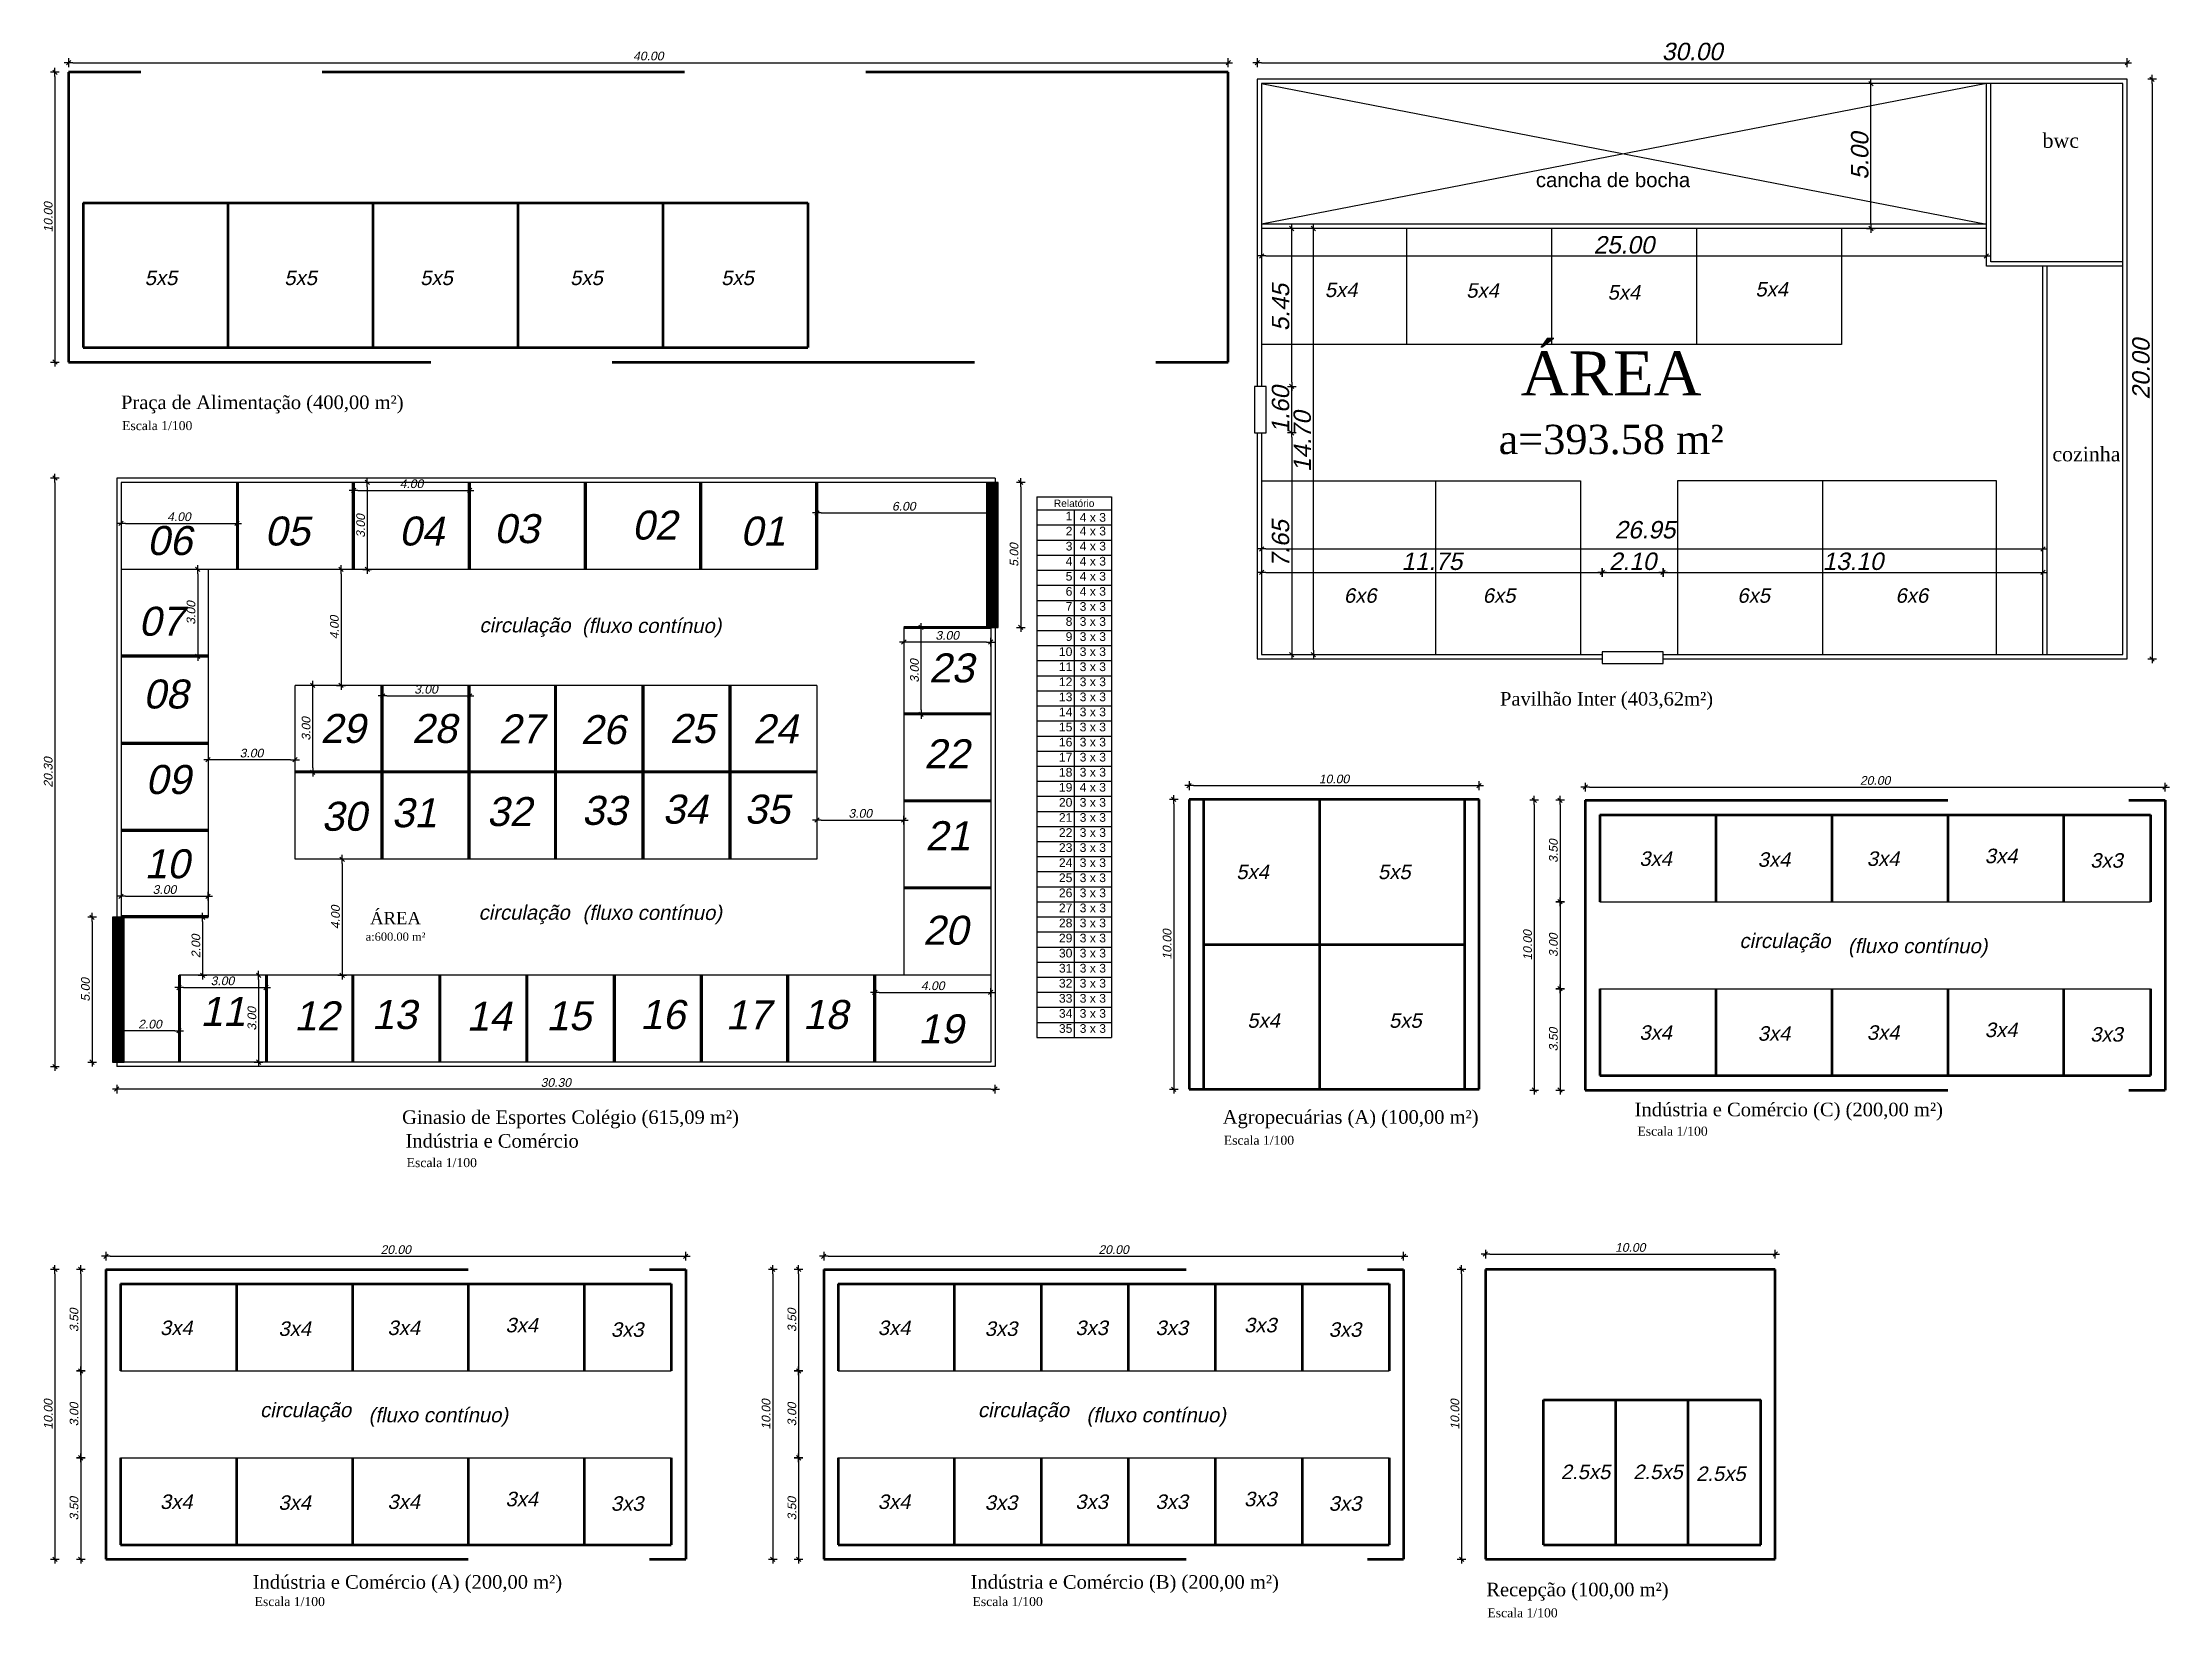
# Model space of a CAD drawing. Header units: metres. Extents: x 2113 to 5678, y -2764 to 956.
# Drawn here: x 3915.7 to 3989.1, y -1524.1 to -1469.8 of the extents above; entities that cross this region are included whole.
import ezdxf

# ---------------------------------------------------------------- set-up
doc = ezdxf.new("R2010")
doc.units = ezdxf.units.M
doc.header["$MEASUREMENT"] = 0
doc.linetypes.add('DASHED2', pattern=[0.375, 0.25, -0.125])
for name, color, linetype in [('COTASOK', 1, 'Continuous'), ('HACHURAS', 8, 'Continuous'), ('PAREDE', 7, 'Continuous'), ('TextoÁreas', 7, 'Continuous')]:
    doc.layers.add(name, color=color, linetype=linetype)
doc.styles.add('JEF', font='times.ttf', dxfattribs={"height": 0.3})
doc.styles.add('ROMANS', font='romans.shx')
doc.styles.get("Standard").update_dxf_attribs({"font": 'arial.ttf'})
doc.styles.add('TimesNewRoman', font='times.ttf')
doc.styles.add('util2000', font='arial.ttf', dxfattribs={"oblique": 12.000028})
doc.dimstyles.new('int_1-50_m_MS_50', dxfattribs={"dimscale": 0.05, "dimtxt": 3, "dimasz": 1.5, "dimexe": 1, "dimexo": 0, "dimgap": 0.75, "dimtad": 1, "dimzin": 1, "dimdsep": 46, "dimtxsty": 'util2000', "dimblk": '_U2_SETA01', "dimcen": 1.5, "dimse1": 1, "dimse2": 1, "dimclrd": 1, "dimclre": 1, "dimclrt": 1, "dimazin": 3, "dimtfac": 1, "dimtix": 1, "dimtmove": 1, "dimatfit": 3, "dimldrblk": '_U2_SETA02', "dimfxl": 1, "dimtzin": 12, "dimarcsym": 0})
pattern_1 = [(45, (-413496.983507, -6970623.234194), (-0.02209708691208, 0.02209708691208), [])]

msp = doc.modelspace()

# ---------------------------------------------------------------- texts
at = {"layer": 'COTASOK', "style": 'JEF'}
for s, p in [('Praça de Alimentação (400,00 m²)', (3918.394, -1482.44)), ('Pavilhão Inter (403,62m²)', (3965.959, -1492.669)), ('Ginasio de Esportes Colégio', (3928.089, -1507.101)), ('Ginasio de Esportes Colégio (615,09 m²)', (3928.089, -1507.101)), ('Agropecuárias (A) (100,00 m²)', (3956.396, -1507.096)), ('Indústria e Comércio (C) (200,00 m²)', (3970.605, -1506.837)), ('Indústria e Comércio', (3928.207, -1507.92)), ('Indústria e Comércio', (3928.207, -1507.92)), ('Indústria e Comércio (A) (200,00 m²)', (3922.937, -1523.136)), ('Indústria e Comércio (B) (200,00 m²)', (3947.698, -1523.136)), ('Recepção (100,00 m²)', (3965.487, -1523.397))]:
    msp.add_text(s, height=0.46875, dxfattribs=at).set_placement(p)
at = {"layer": 'COTASOK', "char_height": 0.3125, "width": 11.83437, "attachment_point": 1, "style": 'JEF'}
for insert in [(3918.431, -1482.853), (3956.433, -1507.508), (3970.699, -1507.194), (3970.699, -1507.194), (3928.247, -1508.279), (3928.247, -1508.279), (3923.003, -1523.421), (3923.003, -1523.421), (3947.764, -1523.421), (3947.764, -1523.421), (3965.524, -1523.81)]:
    msp.add_mtext('Escala 1/100', dxfattribs=dict(at, insert=insert))
at = {"layer": 'PAREDE', "char_height": 0.5, "attachment_point": 1, "rotation": 0, "style": 'ROMANS'}
for s, insert, width in [('{\\fTimes New Roman|b0|i0|c0|p18;bwc}', (3984.674, -1472.927), 1.28891), ('{\\fTimes New Roman|b0|i0|c0|p18;bwc}', (3984.674, -1472.927), 1.28891), ('{\\f@Arial Unicode MS|b0|i0|c0|p34;\\C256;cancha de bocha}', (3967.198, -1474.283), 6.51931), ('{\\fTimes New Roman|b0|i0|c0|p18;cozinha}', (3985.012, -1483.742), 1.28891)]:
    msp.add_mtext(s, dxfattribs=dict(at, insert=insert, width=width))
at = {"layer": 'PAREDE', "color": 1, "attachment_point": 7, "rotation": 359.96781, "style": 'util2000'}
for s, insert, char_height in [('{\\f@Arial Unicode MS|b0|i0|c0|p34;\\C256;5x5}', (3919.21, -1478.169), 0.5), ('{\\f@Arial Unicode MS|b0|i0|c0|p34;\\C256;5x5}', (3924.026, -1478.169), 0.5), ('{\\f@Arial Unicode MS|b0|i0|c0|p34;\\C256;5x5}', (3928.713, -1478.169), 0.5), ('{\\f@Arial Unicode MS|b0|i0|c0|p34;\\C256;5x5}', (3933.887, -1478.169), 0.5), ('{\\f@Arial Unicode MS|b0|i0|c0|p34;\\C256;5x5}', (3939.095, -1478.169), 0.5), ('{\\f@Arial Unicode MS|b0|i0|c0|p34;\\C256;5x4}', (3959.917, -1478.583), 0.5), ('{\\f@Arial Unicode MS|b0|i0|c0|p34;\\C256;5x4}', (3964.794, -1478.605), 0.5), ('{\\f@Arial Unicode MS|b0|i0|c0|p34;\\C256;5x4}', (3969.67, -1478.671), 0.5), ('{\\f@Arial Unicode MS|b0|i0|c0|p34;\\C256;5x4}', (3974.767, -1478.561), 0.5), ('{\\f@Arial Unicode MS|b0|i0|c0|p34;\\C256;\\P\\H1.4286x;05}', (3923.352, -1487.16), 0.7), ('{\\f@Arial Unicode MS|b0|i0|c0|p34;\\C256;\\P\\H1.4286x;05}', (3923.352, -1487.16), 0.7), ('{\\f@Arial Unicode MS|b0|i0|c0|p34;\\C256;\\P\\H1.4286x;04}', (3927.985, -1487.16), 0.7), ('{\\f@Arial Unicode MS|b0|i0|c0|p34;\\C256;\\P\\H1.4286x;04}', (3927.985, -1487.16), 0.7), ('{\\f@Arial Unicode MS|b0|i0|c0|p34;\\C256;\\P\\H1.4286x;03}', (3931.264, -1487.078), 0.7), ('{\\f@Arial Unicode MS|b0|i0|c0|p34;\\C256;\\P\\H1.4286x;03}', (3931.264, -1487.078), 0.7), ('{\\f@Arial Unicode MS|b0|i0|c0|p34;\\C256;\\P\\H1.4286x;02}', (3936.02, -1486.955), 0.7), ('{\\f@Arial Unicode MS|b0|i0|c0|p34;\\C256;\\P\\H1.4286x;02}', (3936.02, -1486.955), 0.7), ('{\\f@Arial Unicode MS|b0|i0|c0|p34;\\C256;\\P\\H1.4286x;01}', (3939.759, -1487.161), 0.7), ('{\\f@Arial Unicode MS|b0|i0|c0|p34;\\C256;\\P\\H1.4286x;01}', (3939.759, -1487.161), 0.7), ('{\\f@Arial Unicode MS|b0|i0|c0|p34;\\C256;\\P\\H1.4286x;06}', (3919.293, -1487.488), 0.7), ('{\\f@Arial Unicode MS|b0|i0|c0|p34;\\C256;\\P\\H1.4286x;06}', (3919.293, -1487.488), 0.7), ('{\\f@Arial Unicode MS|b0|i0|c0|p34;\\C256;\\P\\H1.4286x;07}', (3919.006, -1490.273), 0.7), ('{\\f@Arial Unicode MS|b0|i0|c0|p34;\\C256;\\P\\H1.4286x;07}', (3919.006, -1490.273), 0.7), ('{\\f@Arial Unicode MS|b0|i0|c0|p34;\\C256;6x6}', (3960.575, -1489.128), 0.5), ('{\\f@Arial Unicode MS|b0|i0|c0|p34;\\C256;6x5}', (3965.364, -1489.128), 0.5), ('{\\f@Arial Unicode MS|b0|i0|c0|p34;\\C256;6x5}', (3974.145, -1489.128), 0.5), ('{\\f@Arial Unicode MS|b0|i0|c0|p34;\\C256;6x6}', (3979.601, -1489.128), 0.5), ('{\\f@Arial Unicode MS|b0|i0|c0|p34;\\C256;circulação}', (3930.756, -1490.297), 0.5), ('{\\f@Arial Unicode MS|b0|i0|c0|p34;\\C256;circulação}', (3930.756, -1490.297), 0.5), ('{\\f@Arial Unicode MS|b0|i0|c0|p34;\\C256;(fluxo contínuo)}', (3934.291, -1490.312), 0.5), ('{\\f@Arial Unicode MS|b0|i0|c0|p34;\\C256;(fluxo contínuo)}', (3934.291, -1490.312), 0.5), ('{\\f@Arial Unicode MS|b0|i0|c0|p34;\\C256;\\P\\H1.4286x;23}', (3946.261, -1491.883), 0.7), ('{\\f@Arial Unicode MS|b0|i0|c0|p34;\\C256;\\P\\H1.4286x;23}', (3946.261, -1491.883), 0.7), ('{\\f@Arial Unicode MS|b0|i0|c0|p34;\\C256;\\P\\H1.4286x;08}', (3919.162, -1492.783), 0.7), ('{\\f@Arial Unicode MS|b0|i0|c0|p34;\\C256;\\P\\H1.4286x;08}', (3919.162, -1492.783), 0.7), ('{\\f@Arial Unicode MS|b0|i0|c0|p34;\\C256;\\P\\H1.4286x;29}', (3925.271, -1493.971), 0.7), ('{\\f@Arial Unicode MS|b0|i0|c0|p34;\\C256;\\P\\H1.4286x;29}', (3925.271, -1493.971), 0.7), ('{\\f@Arial Unicode MS|b0|i0|c0|p34;\\C256;\\P\\H1.4286x;28}', (3928.427, -1493.971), 0.7), ('{\\f@Arial Unicode MS|b0|i0|c0|p34;\\C256;\\P\\H1.4286x;28}', (3928.427, -1493.971), 0.7), ('{\\f@Arial Unicode MS|b0|i0|c0|p34;\\C256;\\P\\H1.4286x;27}', (3931.42, -1493.971), 0.7), ('{\\f@Arial Unicode MS|b0|i0|c0|p34;\\C256;\\P\\H1.4286x;27}', (3931.42, -1493.971), 0.7), ('{\\f@Arial Unicode MS|b0|i0|c0|p34;\\C256;\\P\\H1.4286x;26}', (3934.249, -1494.012), 0.7), ('{\\f@Arial Unicode MS|b0|i0|c0|p34;\\C256;\\P\\H1.4286x;26}', (3934.249, -1494.012), 0.7), ('{\\f@Arial Unicode MS|b0|i0|c0|p34;\\C256;\\P\\H1.4286x;25}', (3937.324, -1493.971), 0.7), ('{\\f@Arial Unicode MS|b0|i0|c0|p34;\\C256;\\P\\H1.4286x;25}', (3937.324, -1493.971), 0.7), ('{\\f@Arial Unicode MS|b0|i0|c0|p34;\\C256;\\P\\H1.4286x;24}', (3940.193, -1493.971), 0.7), ('{\\f@Arial Unicode MS|b0|i0|c0|p34;\\C256;\\P\\H1.4286x;24}', (3940.193, -1493.971), 0.7), ('{\\f@Arial Unicode MS|b0|i0|c0|p34;\\C256;\\P\\H1.4286x;22}', (3946.097, -1494.831), 0.7), ('{\\f@Arial Unicode MS|b0|i0|c0|p34;\\C256;\\P\\H1.4286x;22}', (3946.097, -1494.831), 0.7), ('{\\f@Arial Unicode MS|b0|i0|c0|p34;\\C256;\\P\\H1.4286x;09}', (3919.244, -1495.732), 0.7), ('{\\f@Arial Unicode MS|b0|i0|c0|p34;\\C256;\\P\\H1.4286x;09}', (3919.244, -1495.732), 0.7), ('{\\f@Arial Unicode MS|b0|i0|c0|p34;\\C256;\\P\\H1.4286x;31}', (3927.73, -1496.879), 0.7), ('{\\f@Arial Unicode MS|b0|i0|c0|p34;\\C256;\\P\\H1.4286x;31}', (3927.73, -1496.879), 0.7), ('{\\f@Arial Unicode MS|b0|i0|c0|p34;\\C256;\\P\\H1.4286x;32}', (3931.01, -1496.838), 0.7), ('{\\f@Arial Unicode MS|b0|i0|c0|p34;\\C256;\\P\\H1.4286x;32}', (3931.01, -1496.838), 0.7), ('{\\f@Arial Unicode MS|b0|i0|c0|p34;\\C256;\\P\\H1.4286x;33}', (3934.29, -1496.797), 0.7), ('{\\f@Arial Unicode MS|b0|i0|c0|p34;\\C256;\\P\\H1.4286x;33}', (3934.29, -1496.797), 0.7), ('{\\f@Arial Unicode MS|b0|i0|c0|p34;\\C256;\\P\\H1.4286x;34}', (3937.078, -1496.756), 0.7), ('{\\f@Arial Unicode MS|b0|i0|c0|p34;\\C256;\\P\\H1.4286x;34}', (3937.078, -1496.756), 0.7), ('{\\f@Arial Unicode MS|b0|i0|c0|p34;\\C256;\\P\\H1.4286x;35}', (3939.906, -1496.756), 0.7), ('{\\f@Arial Unicode MS|b0|i0|c0|p34;\\C256;\\P\\H1.4286x;35}', (3939.906, -1496.756), 0.7), ('{\\f@Arial Unicode MS|b0|i0|c0|p34;\\C256;\\P\\H1.4286x;30}', (3925.312, -1497.001), 0.7), ('{\\f@Arial Unicode MS|b0|i0|c0|p34;\\C256;\\P\\H1.4286x;30}', (3925.312, -1497.001), 0.7), ('{\\f@Arial Unicode MS|b0|i0|c0|p34;\\C256;\\P\\H1.4286x;21}', (3946.138, -1497.657), 0.7), ('{\\f@Arial Unicode MS|b0|i0|c0|p34;\\C256;\\P\\H1.4286x;21}', (3946.138, -1497.657), 0.7), ('{\\f@Arial Unicode MS|b0|i0|c0|p34;\\C256;\\P\\H1.4286x;10}', (3919.203, -1498.64), 0.7), ('{\\f@Arial Unicode MS|b0|i0|c0|p34;\\C256;\\P\\H1.4286x;10}', (3919.203, -1498.64), 0.7), ('{\\f@Arial Unicode MS|b0|i0|c0|p34;\\C256;3x4}', (3970.765, -1498.206), 0.5), ('{\\f@Arial Unicode MS|b0|i0|c0|p34;\\C256;3x4}', (3974.85, -1498.237), 0.5), ('{\\f@Arial Unicode MS|b0|i0|c0|p34;\\C256;3x4}', (3978.613, -1498.206), 0.5), ('{\\f@Arial Unicode MS|b0|i0|c0|p34;\\C256;3x4}', (3982.683, -1498.112), 0.5), ('{\\f@Arial Unicode MS|b0|i0|c0|p34;\\C256;3x3}', (3986.318, -1498.267), 0.5), ('{\\f@Arial Unicode MS|b0|i0|c0|p34;\\C256;5x4}', (3956.863, -1498.663), 0.5), ('{\\f@Arial Unicode MS|b0|i0|c0|p34;\\C256;5x5}', (3961.749, -1498.663), 0.5), ('{\\f@Arial Unicode MS|b0|i0|c0|p34;\\C256;circulação}', (3930.729, -1500.209), 0.5), ('{\\f@Arial Unicode MS|b0|i0|c0|p34;\\C256;circulação}', (3930.729, -1500.209), 0.5), ('{\\f@Arial Unicode MS|b0|i0|c0|p34;\\C256;(fluxo contínuo)}', (3934.311, -1500.213), 0.5), ('{\\f@Arial Unicode MS|b0|i0|c0|p34;\\C256;(fluxo contínuo)}', (3934.311, -1500.213), 0.5), ('{\\f@Arial Unicode MS|b0|i0|c0|p34;\\C256;\\P\\H1.4286x;20}', (3946.056, -1500.933), 0.7), ('{\\f@Arial Unicode MS|b0|i0|c0|p34;\\C256;\\P\\H1.4286x;20}', (3946.056, -1500.933), 0.7), ('{\\f@Arial Unicode MS|b0|i0|c0|p34;\\C256;circulação}', (3974.216, -1501.186), 0.5), ('{\\f@Arial Unicode MS|b0|i0|c0|p34;\\C256;circulação}', (3974.216, -1501.186), 0.5), ('{\\f@Arial Unicode MS|b0|i0|c0|p34;\\C256;(fluxo contínuo)}', (3977.959, -1501.358), 0.5), ('{\\f@Arial Unicode MS|b0|i0|c0|p34;\\C256;(fluxo contínuo)}', (3977.959, -1501.358), 0.5), ('{\\f@Arial Unicode MS|b0|i0|c0|p34;\\C256;\\P\\H1.4286x;11}', (3921.13, -1503.718), 0.7), ('{\\f@Arial Unicode MS|b0|i0|c0|p34;\\C256;\\P\\H1.4286x;11}', (3921.13, -1503.718), 0.7), ('{\\f@Arial Unicode MS|b0|i0|c0|p34;\\C256;\\P\\H1.4286x;12}', (3924.368, -1503.871), 0.7), ('{\\f@Arial Unicode MS|b0|i0|c0|p34;\\C256;\\P\\H1.4286x;12}', (3924.368, -1503.871), 0.7), ('{\\f@Arial Unicode MS|b0|i0|c0|p34;\\C256;\\P\\H1.4286x;13}', (3927.043, -1503.84), 0.7), ('{\\f@Arial Unicode MS|b0|i0|c0|p34;\\C256;\\P\\H1.4286x;13}', (3927.043, -1503.84), 0.7), ('{\\f@Arial Unicode MS|b0|i0|c0|p34;\\C256;\\P\\H1.4286x;14}', (3930.313, -1503.881), 0.7), ('{\\f@Arial Unicode MS|b0|i0|c0|p34;\\C256;\\P\\H1.4286x;14}', (3930.313, -1503.881), 0.7), ('{\\f@Arial Unicode MS|b0|i0|c0|p34;\\C256;\\P\\H1.4286x;15}', (3933.06, -1503.881), 0.7), ('{\\f@Arial Unicode MS|b0|i0|c0|p34;\\C256;\\P\\H1.4286x;15}', (3933.06, -1503.881), 0.7), ('{\\f@Arial Unicode MS|b0|i0|c0|p34;\\C256;\\P\\H1.4286x;16}', (3936.299, -1503.84), 0.7), ('{\\f@Arial Unicode MS|b0|i0|c0|p34;\\C256;\\P\\H1.4286x;16}', (3936.299, -1503.84), 0.7), ('{\\f@Arial Unicode MS|b0|i0|c0|p34;\\C256;\\P\\H1.4286x;17}', (3939.251, -1503.84), 0.7), ('{\\f@Arial Unicode MS|b0|i0|c0|p34;\\C256;\\P\\H1.4286x;17}', (3939.251, -1503.84), 0.7), ('{\\f@Arial Unicode MS|b0|i0|c0|p34;\\C256;\\P\\H1.4286x;18}', (3941.915, -1503.84), 0.7), ('{\\f@Arial Unicode MS|b0|i0|c0|p34;\\C256;\\P\\H1.4286x;18}', (3941.915, -1503.84), 0.7), ('{\\f@Arial Unicode MS|b0|i0|c0|p34;\\C256;\\P\\H1.4286x;19}', (3945.892, -1504.332), 0.7), ('{\\f@Arial Unicode MS|b0|i0|c0|p34;\\C256;\\P\\H1.4286x;19}', (3945.892, -1504.332), 0.7), ('{\\f@Arial Unicode MS|b0|i0|c0|p34;\\C256;5x4}', (3957.243, -1503.791), 0.5), ('{\\f@Arial Unicode MS|b0|i0|c0|p34;\\C256;5x5}', (3962.13, -1503.791), 0.5), ('{\\f@Arial Unicode MS|b0|i0|c0|p34;\\C256;3x4}', (3970.765, -1504.206), 0.5), ('{\\f@Arial Unicode MS|b0|i0|c0|p34;\\C256;3x4}', (3974.85, -1504.237), 0.5), ('{\\f@Arial Unicode MS|b0|i0|c0|p34;\\C256;3x4}', (3978.613, -1504.206), 0.5), ('{\\f@Arial Unicode MS|b0|i0|c0|p34;\\C256;3x4}', (3982.683, -1504.112), 0.5), ('{\\f@Arial Unicode MS|b0|i0|c0|p34;\\C256;3x3}', (3986.318, -1504.267), 0.5), ('{\\f@Arial Unicode MS|b0|i0|c0|p34;\\C256;3x4}', (3919.738, -1514.391), 0.5), ('{\\f@Arial Unicode MS|b0|i0|c0|p34;\\C256;3x4}', (3923.823, -1514.421), 0.5), ('{\\f@Arial Unicode MS|b0|i0|c0|p34;\\C256;3x4}', (3927.586, -1514.391), 0.5), ('{\\f@Arial Unicode MS|b0|i0|c0|p34;\\C256;3x4}', (3931.656, -1514.297), 0.5), ('{\\f@Arial Unicode MS|b0|i0|c0|p34;\\C256;3x3}', (3935.291, -1514.452), 0.5), ('{\\f@Arial Unicode MS|b0|i0|c0|p34;\\C256;3x4}', (3944.499, -1514.391), 0.5), ('{\\f@Arial Unicode MS|b0|i0|c0|p34;\\C256;3x3}', (3948.188, -1514.421), 0.5), ('{\\f@Arial Unicode MS|b0|i0|c0|p34;\\C256;3x3}', (3951.31, -1514.391), 0.5), ('{\\f@Arial Unicode MS|b0|i0|c0|p34;\\C256;3x3}', (3954.076, -1514.391), 0.5), ('{\\f@Arial Unicode MS|b0|i0|c0|p34;\\C256;3x3}', (3957.133, -1514.297), 0.5), ('{\\f@Arial Unicode MS|b0|i0|c0|p34;\\C256;3x3}', (3960.052, -1514.452), 0.5), ('{\\f@Arial Unicode MS|b0|i0|c0|p34;\\C256;circulação}', (3923.189, -1517.371), 0.5), ('{\\f@Arial Unicode MS|b0|i0|c0|p34;\\C256;circulação}', (3923.189, -1517.371), 0.5), ('{\\f@Arial Unicode MS|b0|i0|c0|p34;\\C256;(fluxo contínuo)}', (3926.932, -1517.542), 0.5), ('{\\f@Arial Unicode MS|b0|i0|c0|p34;\\C256;(fluxo contínuo)}', (3926.932, -1517.542), 0.5), ('{\\f@Arial Unicode MS|b0|i0|c0|p34;\\C256;circulação}', (3947.95, -1517.371), 0.5), ('{\\f@Arial Unicode MS|b0|i0|c0|p34;\\C256;circulação}', (3947.95, -1517.371), 0.5), ('{\\f@Arial Unicode MS|b0|i0|c0|p34;\\C256;(fluxo contínuo)}', (3951.693, -1517.542), 0.5), ('{\\f@Arial Unicode MS|b0|i0|c0|p34;\\C256;(fluxo contínuo)}', (3951.693, -1517.542), 0.5), ('{\\f@Arial Unicode MS|b0|i0|c0|p34;\\C256;2.5x5}', (3968.055, -1519.362), 0.5), ('{\\f@Arial Unicode MS|b0|i0|c0|p34;\\C256;2.5x5}', (3970.555, -1519.362), 0.5), ('{\\f@Arial Unicode MS|b0|i0|c0|p34;\\C256;2.5x5}', (3972.722, -1519.424), 0.5), ('{\\f@Arial Unicode MS|b0|i0|c0|p34;\\C256;3x4}', (3919.738, -1520.391), 0.5), ('{\\f@Arial Unicode MS|b0|i0|c0|p34;\\C256;3x4}', (3923.823, -1520.421), 0.5), ('{\\f@Arial Unicode MS|b0|i0|c0|p34;\\C256;3x4}', (3927.586, -1520.391), 0.5), ('{\\f@Arial Unicode MS|b0|i0|c0|p34;\\C256;3x4}', (3931.656, -1520.297), 0.5), ('{\\f@Arial Unicode MS|b0|i0|c0|p34;\\C256;3x3}', (3935.291, -1520.452), 0.5), ('{\\f@Arial Unicode MS|b0|i0|c0|p34;\\C256;3x4}', (3944.499, -1520.391), 0.5), ('{\\f@Arial Unicode MS|b0|i0|c0|p34;\\C256;3x3}', (3948.188, -1520.421), 0.5), ('{\\f@Arial Unicode MS|b0|i0|c0|p34;\\C256;3x3}', (3951.31, -1520.391), 0.5), ('{\\f@Arial Unicode MS|b0|i0|c0|p34;\\C256;3x3}', (3954.076, -1520.391), 0.5), ('{\\f@Arial Unicode MS|b0|i0|c0|p34;\\C256;3x3}', (3957.133, -1520.297), 0.5), ('{\\f@Arial Unicode MS|b0|i0|c0|p34;\\C256;3x3}', (3960.052, -1520.452), 0.5)]:
    msp.add_mtext(s, dxfattribs=dict(at, insert=insert, char_height=char_height))
at = {"layer": 'TextoÁreas', "attachment_point": 5, "style": 'TimesNewRoman'}
for s, insert, char_height in [('{\\C5;ÁREA}\\P{\\H0.6667x;\\C1;a=393.58 m²}', (3969.794, -1482.233), 1.5163), ('{\\fTimes New Roman|b0|i0|c186|p18;\\C1;ÁREA\\C256;\\P\\H0.6667x;\\C5;a:\\fTimes New Roman|b0|i0|c0|p18;600\\fTimes New Roman|b0|i0|c186|p18;.\\fTimes New Roman|b0|i0|c0|p18;00\\fTimes New Roman|b0|i0|c186|p18; m²}', (3927.863, -1500.288), 0.426254), ('{\\fTimes New Roman|b0|i0|c186|p18;\\C1;ÁREA\\C256;\\P\\H0.6667x;\\C5;a:\\fTimes New Roman|b0|i0|c0|p18;600\\fTimes New Roman|b0|i0|c186|p18;.\\fTimes New Roman|b0|i0|c0|p18;00\\fTimes New Roman|b0|i0|c186|p18; m²}', (3927.863, -1500.288), 0.426254)]:
    msp.add_mtext(s, dxfattribs=dict(at, insert=insert, char_height=char_height))

# ---------------------------------------------------------------- blocks, each defined once
blk = doc.blocks.new('_U2_SETA01')
at = {"color": 0}
for p, q in [((-1, 0), (1, 0)), ((0, -1), (0, 1))]:
    blk.add_line(p, q, dxfattribs=at)
blk.add_line((-0.5, -0.5), (0.5, 0.5))
blk = doc.blocks.new('*D476')
at = {"layer": 'Defpoints', "color": 0, "ltscale": 0.3, "transparency": 16777216}
for p in [(3987.597, -1470.489), (3957.587, -1471.06), (3987.597, -1471.06)]:
    blk.add_point(p, dxfattribs=at)
at = {"layer": 'PAREDE', "color": 1, "lineweight": -2, "ltscale": 0.3, "transparency": 16777216}
blk.add_line((3957.737, -1470.489), (3987.447, -1470.489), dxfattribs=at)
at = {"layer": 'PAREDE', "color": 1, "lineweight": -2, "ltscale": 0.3, "transparency": 16777216, "xscale": 0.15, "yscale": 0.15, "zscale": 0.15, "rotation": 180}
blk.add_blockref('_U2_SETA01', (3957.587, -1470.489), dxfattribs=at)
at = {"layer": 'PAREDE', "color": 1, "lineweight": -2, "ltscale": 0.3, "transparency": 16777216, "xscale": 0.15, "yscale": 0.15, "zscale": 0.15}
blk.add_blockref('_U2_SETA01', (3987.597, -1470.489), dxfattribs=at)
at = {"layer": 'PAREDE', "color": 1, "ltscale": 0.3, "transparency": 16777216, "insert": (3972.592, -1470.107), "char_height": 0.3, "attachment_point": 5, "style": 'util2000'}
blk.add_mtext('{\\H2x;30.00}', dxfattribs=at)
blk = doc.blocks.new('_U2_SETA02')
blk.add_solid([(-1, -0.17), (0, 0), (-1, 0.17)])
blk = doc.blocks.new('*D591')
at = {"layer": 'Defpoints', "color": 0, "ltscale": 0.3, "transparency": 16777216}
for p in [(3957.893, -1483.26), (3957.737, -1490.91), (3958.774, -1490.91)]:
    blk.add_point(p, dxfattribs=at)
at = {"layer": 'PAREDE', "color": 1, "lineweight": -2, "ltscale": 0.3, "transparency": 16777216}
blk.add_line((3958.774, -1483.41), (3958.774, -1490.76), dxfattribs=at)
at = {"layer": 'PAREDE', "color": 1, "lineweight": -2, "ltscale": 0.3, "transparency": 16777216, "xscale": 0.15, "yscale": 0.15, "zscale": 0.15}
for p, rotation in [((3958.774, -1483.26), 90), ((3958.774, -1490.91), 270)]:
    blk.add_blockref('_U2_SETA01', p, dxfattribs=dict(at, rotation=rotation))
at = {"layer": 'PAREDE', "color": 1, "ltscale": 0.3, "transparency": 16777216, "insert": (3958.392, -1487.085), "char_height": 0.3, "attachment_point": 5, "rotation": 90, "style": 'util2000'}
blk.add_mtext('{\\H2x;7.65}', dxfattribs=at)
blk = doc.blocks.new('*D592')
at = {"layer": 'Defpoints', "color": 0, "ltscale": 0.3, "transparency": 16777216}
for p in [(3957.893, -1481.66), (3958.774, -1481.66), (3957.893, -1483.26)]:
    blk.add_point(p, dxfattribs=at)
at = {"layer": 'PAREDE', "color": 1, "lineweight": -2, "ltscale": 0.3, "transparency": 16777216}
for p, q in [((3958.774, -1481.51), (3958.774, -1481.36)), ((3958.774, -1483.26), (3958.774, -1481.66)), ((3958.774, -1483.41), (3958.774, -1483.56))]:
    blk.add_line(p, q, dxfattribs=at)
at = {"layer": 'PAREDE', "color": 1, "lineweight": -2, "ltscale": 0.3, "transparency": 16777216, "xscale": 0.15, "yscale": 0.15, "zscale": 0.15}
for p, rotation in [((3958.774, -1481.66), 270), ((3958.774, -1483.26), 90)]:
    blk.add_blockref('_U2_SETA01', p, dxfattribs=dict(at, rotation=rotation))
at = {"layer": 'PAREDE', "color": 1, "ltscale": 0.3, "transparency": 16777216, "insert": (3958.392, -1482.46), "char_height": 0.3, "attachment_point": 5, "rotation": 90, "style": 'util2000'}
blk.add_mtext('{\\H2x;1.60}', dxfattribs=at)
blk = doc.blocks.new('*D593')
at = {"layer": 'Defpoints', "color": 0, "ltscale": 0.3, "transparency": 16777216}
for p in [(3957.893, -1476.21), (3958.774, -1476.21), (3957.893, -1481.66)]:
    blk.add_point(p, dxfattribs=at)
at = {"layer": 'PAREDE', "color": 1, "lineweight": -2, "ltscale": 0.3, "transparency": 16777216}
blk.add_line((3958.774, -1481.51), (3958.774, -1476.36), dxfattribs=at)
at = {"layer": 'PAREDE', "color": 1, "lineweight": -2, "ltscale": 0.3, "transparency": 16777216, "xscale": 0.15, "yscale": 0.15, "zscale": 0.15}
for p, rotation in [((3958.774, -1476.21), 90), ((3958.774, -1481.66), 270)]:
    blk.add_blockref('_U2_SETA01', p, dxfattribs=dict(at, rotation=rotation))
at = {"layer": 'PAREDE', "color": 1, "ltscale": 0.3, "transparency": 16777216, "insert": (3958.394, -1478.935), "char_height": 0.3, "attachment_point": 5, "rotation": 90, "style": 'util2000'}
blk.add_mtext('{\\H2x;5.45}', dxfattribs=at)
blk = doc.blocks.new('*D480')
at = {"layer": 'Defpoints', "color": 0, "ltscale": 0.3, "transparency": 16777216}
for p in [(3987.597, -1471.06), (3987.624, -1491.06), (3988.452, -1491.06)]:
    blk.add_point(p, dxfattribs=at)
at = {"layer": 'PAREDE', "color": 1, "lineweight": -2, "ltscale": 0.3, "transparency": 16777216}
blk.add_line((3988.452, -1471.21), (3988.452, -1490.91), dxfattribs=at)
at = {"layer": 'PAREDE', "color": 1, "lineweight": -2, "ltscale": 0.3, "transparency": 16777216, "xscale": 0.15, "yscale": 0.15, "zscale": 0.15}
for p, rotation in [((3988.452, -1471.06), 90), ((3988.452, -1491.06), 270)]:
    blk.add_blockref('_U2_SETA01', p, dxfattribs=dict(at, rotation=rotation))
at = {"layer": 'PAREDE', "color": 1, "ltscale": 0.3, "transparency": 16777216, "insert": (3988.071, -1481.06), "char_height": 0.3, "attachment_point": 5, "rotation": 90, "style": 'util2000'}
blk.add_mtext('{\\H2x;20.00}', dxfattribs=at)
blk = doc.blocks.new('*D594')
at = {"layer": 'Defpoints', "color": 0, "ltscale": 0.3, "transparency": 16777216}
for p in [(3978.751, -1471.21), (3979.211, -1471.21), (3979.211, -1476.21)]:
    blk.add_point(p, dxfattribs=at)
at = {"layer": 'PAREDE', "color": 1, "lineweight": -2, "ltscale": 0.3, "transparency": 16777216}
blk.add_line((3978.751, -1476.06), (3978.751, -1471.36), dxfattribs=at)
at = {"layer": 'PAREDE', "color": 1, "lineweight": -2, "ltscale": 0.3, "transparency": 16777216, "xscale": 0.15, "yscale": 0.15, "zscale": 0.15}
for p, rotation in [((3978.751, -1471.21), 90), ((3978.751, -1476.21), 270)]:
    blk.add_blockref('_U2_SETA01', p, dxfattribs=dict(at, rotation=rotation))
at = {"layer": 'PAREDE', "color": 1, "ltscale": 0.3, "transparency": 16777216, "insert": (3978.37, -1473.71), "char_height": 0.3, "attachment_point": 5, "rotation": 90, "style": 'util2000'}
blk.add_mtext('{\\H2x;5.00}', dxfattribs=at)
blk = doc.blocks.new('*D481')
at = {"layer": 'Defpoints', "color": 0, "ltscale": 0.3, "transparency": 16777216}
for p in [(3969.487, -1488.045), (3971.587, -1488.045), (3971.587, -1488.076)]:
    blk.add_point(p, dxfattribs=at)
at = {"layer": 'PAREDE', "color": 1, "lineweight": -2, "ltscale": 0.3, "transparency": 16777216}
blk.add_line((3969.637, -1488.076), (3971.437, -1488.076), dxfattribs=at)
at = {"layer": 'PAREDE', "color": 1, "lineweight": -2, "ltscale": 0.3, "transparency": 16777216, "xscale": 0.15, "yscale": 0.15, "zscale": 0.15, "rotation": 180}
blk.add_blockref('_U2_SETA01', (3969.487, -1488.076), dxfattribs=at)
at = {"layer": 'PAREDE', "color": 1, "lineweight": -2, "ltscale": 0.3, "transparency": 16777216, "xscale": 0.15, "yscale": 0.15, "zscale": 0.15}
blk.add_blockref('_U2_SETA01', (3971.587, -1488.076), dxfattribs=at)
at = {"layer": 'PAREDE', "color": 1, "ltscale": 0.3, "transparency": 16777216, "insert": (3970.537, -1487.694), "char_height": 0.3, "attachment_point": 5, "style": 'util2000'}
blk.add_mtext('{\\H2x;2.10}', dxfattribs=at)
blk = doc.blocks.new('*D482')
at = {"layer": 'Defpoints', "color": 0, "ltscale": 0.3, "transparency": 16777216}
for p in [(3959.522, -1476.21), (3960.316, -1476.21), (3960.316, -1490.91)]:
    blk.add_point(p, dxfattribs=at)
at = {"layer": 'PAREDE', "color": 1, "lineweight": -2, "ltscale": 0.3, "transparency": 16777216}
blk.add_line((3959.522, -1490.76), (3959.522, -1476.36), dxfattribs=at)
at = {"layer": 'PAREDE', "color": 1, "lineweight": -2, "ltscale": 0.3, "transparency": 16777216, "xscale": 0.15, "yscale": 0.15, "zscale": 0.15}
for p, rotation in [((3959.522, -1476.21), 90), ((3959.522, -1490.91), 270)]:
    blk.add_blockref('_U2_SETA01', p, dxfattribs=dict(at, rotation=rotation))
at = {"layer": 'PAREDE', "color": 1, "ltscale": 0.3, "transparency": 16777216, "insert": (3959.141, -1483.56), "char_height": 0.3, "attachment_point": 5, "rotation": 90, "style": 'util2000'}
blk.add_mtext('{\\H2x;14.70}', dxfattribs=at)
blk = doc.blocks.new('*D483')
at = {"layer": 'Defpoints', "color": 0, "ltscale": 0.3, "transparency": 16777216}
for p in [(3957.737, -1487.602), (3969.487, -1488.076), (3969.487, -1490.817)]:
    blk.add_point(p, dxfattribs=at)
at = {"layer": 'PAREDE', "color": 1, "lineweight": -2, "ltscale": 0.3, "transparency": 16777216}
blk.add_line((3957.887, -1488.076), (3969.337, -1488.076), dxfattribs=at)
at = {"layer": 'PAREDE', "color": 1, "lineweight": -2, "ltscale": 0.3, "transparency": 16777216, "xscale": 0.15, "yscale": 0.15, "zscale": 0.15, "rotation": 180}
blk.add_blockref('_U2_SETA01', (3957.737, -1488.076), dxfattribs=at)
at = {"layer": 'PAREDE', "color": 1, "lineweight": -2, "ltscale": 0.3, "transparency": 16777216, "xscale": 0.15, "yscale": 0.15, "zscale": 0.15}
blk.add_blockref('_U2_SETA01', (3969.487, -1488.076), dxfattribs=at)
at = {"layer": 'PAREDE', "color": 1, "ltscale": 0.3, "transparency": 16777216, "insert": (3963.612, -1487.694), "char_height": 0.3, "attachment_point": 5, "style": 'util2000'}
blk.add_mtext('{\\H2x;11.75}', dxfattribs=at)
blk = doc.blocks.new('*D484')
at = {"layer": 'Defpoints', "color": 0, "ltscale": 0.3, "transparency": 16777216}
for p in [(3984.684, -1488.076), (3984.684, -1490.259), (3971.587, -1490.817)]:
    blk.add_point(p, dxfattribs=at)
at = {"layer": 'PAREDE', "color": 1, "lineweight": -2, "ltscale": 0.3, "transparency": 16777216}
blk.add_line((3971.737, -1488.076), (3984.534, -1488.076), dxfattribs=at)
at = {"layer": 'PAREDE', "color": 1, "lineweight": -2, "ltscale": 0.3, "transparency": 16777216, "xscale": 0.15, "yscale": 0.15, "zscale": 0.15, "rotation": 180}
blk.add_blockref('_U2_SETA01', (3971.587, -1488.076), dxfattribs=at)
at = {"layer": 'PAREDE', "color": 1, "lineweight": -2, "ltscale": 0.3, "transparency": 16777216, "xscale": 0.15, "yscale": 0.15, "zscale": 0.15}
blk.add_blockref('_U2_SETA01', (3984.684, -1488.076), dxfattribs=at)
at = {"layer": 'PAREDE', "color": 1, "ltscale": 0.3, "transparency": 16777216, "insert": (3978.136, -1487.694), "char_height": 0.3, "attachment_point": 5, "style": 'util2000'}
blk.add_mtext('{\\H2x;13.10}', dxfattribs=at)
blk = doc.blocks.new('*D485')
at = {"layer": 'Defpoints', "color": 0, "ltscale": 0.3, "transparency": 16777216}
for p in [(3957.737, -1487.534), (3984.684, -1487.265), (3984.684, -1487.534)]:
    blk.add_point(p, dxfattribs=at)
at = {"layer": 'PAREDE', "color": 1, "lineweight": -2, "ltscale": 0.3, "transparency": 16777216}
blk.add_line((3957.887, -1487.265), (3984.534, -1487.265), dxfattribs=at)
at = {"layer": 'PAREDE', "color": 1, "lineweight": -2, "ltscale": 0.3, "transparency": 16777216, "xscale": 0.15, "yscale": 0.15, "zscale": 0.15, "rotation": 180}
blk.add_blockref('_U2_SETA01', (3957.737, -1487.265), dxfattribs=at)
at = {"layer": 'PAREDE', "color": 1, "lineweight": -2, "ltscale": 0.3, "transparency": 16777216, "xscale": 0.15, "yscale": 0.15, "zscale": 0.15}
blk.add_blockref('_U2_SETA01', (3984.684, -1487.265), dxfattribs=at)
at = {"layer": 'PAREDE', "color": 1, "ltscale": 0.3, "transparency": 16777216, "insert": (3970.961, -1486.605), "char_height": 0.3, "attachment_point": 5, "style": 'util2000'}
blk.add_mtext('{\\H2x;26.95}', dxfattribs=at)
blk = doc.blocks.new('*D486')
at = {"layer": 'Defpoints', "color": 0, "ltscale": 0.3, "transparency": 16777216}
for p in [(3957.737, -1476.21), (3982.737, -1476.21), (3982.737, -1477.158)]:
    blk.add_point(p, dxfattribs=at)
at = {"layer": 'PAREDE', "color": 1, "lineweight": -2, "ltscale": 0.3, "transparency": 16777216}
blk.add_line((3957.887, -1477.158), (3982.587, -1477.158), dxfattribs=at)
at = {"layer": 'PAREDE', "color": 1, "lineweight": -2, "ltscale": 0.3, "transparency": 16777216, "xscale": 0.15, "yscale": 0.15, "zscale": 0.15, "rotation": 180}
blk.add_blockref('_U2_SETA01', (3957.737, -1477.158), dxfattribs=at)
at = {"layer": 'PAREDE', "color": 1, "lineweight": -2, "ltscale": 0.3, "transparency": 16777216, "xscale": 0.15, "yscale": 0.15, "zscale": 0.15}
blk.add_blockref('_U2_SETA01', (3982.737, -1477.158), dxfattribs=at)
at = {"layer": 'PAREDE', "color": 1, "ltscale": 0.3, "transparency": 16777216, "insert": (3970.237, -1476.777), "char_height": 0.3, "attachment_point": 5, "style": 'util2000'}
blk.add_mtext('{\\H2x;25.00}', dxfattribs=at)
blk = doc.blocks.new('*D580')
at = {"layer": 'Defpoints', "color": 0, "ltscale": 0.3, "transparency": 16777216}
for p in [(3918.246, -1484.82), (3916.113, -1505.12), (3919.769, -1505.12)]:
    blk.add_point(p, dxfattribs=at)
at = {"layer": 'PAREDE', "color": 1, "lineweight": -2, "ltscale": 0.3, "transparency": 16777216}
blk.add_line((3916.113, -1484.97), (3916.113, -1504.97), dxfattribs=at)
at = {"layer": 'PAREDE', "color": 1, "lineweight": -2, "ltscale": 0.3, "transparency": 16777216, "xscale": 0.15, "yscale": 0.15, "zscale": 0.15}
for p, rotation in [((3916.113, -1484.82), 90), ((3916.113, -1505.12), 270)]:
    blk.add_blockref('_U2_SETA01', p, dxfattribs=dict(at, rotation=rotation))
at = {"layer": 'PAREDE', "color": 1, "ltscale": 0.3, "transparency": 16777216, "insert": (3915.885, -1494.97), "char_height": 0.3, "attachment_point": 5, "rotation": 90, "style": 'util2000'}
blk.add_mtext('20.30', dxfattribs=at)
blk = doc.blocks.new('*D581')
at = {"layer": 'Defpoints', "color": 0, "ltscale": 0.3, "transparency": 16777216}
for p in [(3918.101, -1499.97), (3917.397, -1504.97), (3918.101, -1504.97)]:
    blk.add_point(p, dxfattribs=at)
at = {"layer": 'PAREDE', "color": 1, "lineweight": -2, "ltscale": 0.3, "transparency": 16777216}
blk.add_line((3917.397, -1500.12), (3917.397, -1504.82), dxfattribs=at)
at = {"layer": 'PAREDE', "color": 1, "lineweight": -2, "ltscale": 0.3, "transparency": 16777216, "xscale": 0.15, "yscale": 0.15, "zscale": 0.15}
for p, rotation in [((3917.397, -1499.97), 90), ((3917.397, -1504.97), 270)]:
    blk.add_blockref('_U2_SETA01', p, dxfattribs=dict(at, rotation=rotation))
at = {"layer": 'PAREDE', "color": 1, "ltscale": 0.3, "transparency": 16777216, "insert": (3917.169, -1502.47), "char_height": 0.3, "attachment_point": 5, "rotation": 90, "style": 'util2000'}
blk.add_mtext('5.00', dxfattribs=at)
blk = doc.blocks.new('*D582')
at = {"layer": 'Defpoints', "color": 0, "ltscale": 0.3, "transparency": 16777216}
for p in [(3948.651, -1484.97), (3948.651, -1489.97), (3949.427, -1489.97)]:
    blk.add_point(p, dxfattribs=at)
at = {"layer": 'PAREDE', "color": 1, "lineweight": -2, "ltscale": 0.3, "transparency": 16777216}
blk.add_line((3949.427, -1485.12), (3949.427, -1489.82), dxfattribs=at)
at = {"layer": 'PAREDE', "color": 1, "lineweight": -2, "ltscale": 0.3, "transparency": 16777216, "xscale": 0.15, "yscale": 0.15, "zscale": 0.15}
for p, rotation in [((3949.427, -1484.97), 90), ((3949.427, -1489.97), 270)]:
    blk.add_blockref('_U2_SETA01', p, dxfattribs=dict(at, rotation=rotation))
at = {"layer": 'PAREDE', "color": 1, "ltscale": 0.3, "transparency": 16777216, "insert": (3949.199, -1487.47), "char_height": 0.3, "attachment_point": 5, "rotation": 90, "style": 'util2000'}
blk.add_mtext('5.00', dxfattribs=at)
blk = doc.blocks.new('*D583')
at = {"layer": 'Defpoints', "color": 0, "ltscale": 0.3, "transparency": 16777216}
for p in [(3918.246, -1505.12), (3948.546, -1505.12), (3918.246, -1505.901)]:
    blk.add_point(p, dxfattribs=at)
at = {"layer": 'PAREDE', "color": 1, "lineweight": -2, "ltscale": 0.3, "transparency": 16777216}
blk.add_line((3948.396, -1505.901), (3918.396, -1505.901), dxfattribs=at)
at = {"layer": 'PAREDE', "color": 1, "lineweight": -2, "ltscale": 0.3, "transparency": 16777216, "xscale": 0.15, "yscale": 0.15, "zscale": 0.15, "rotation": 180}
blk.add_blockref('_U2_SETA01', (3918.246, -1505.901), dxfattribs=at)
at = {"layer": 'PAREDE', "color": 1, "lineweight": -2, "ltscale": 0.3, "transparency": 16777216, "xscale": 0.15, "yscale": 0.15, "zscale": 0.15}
blk.add_blockref('_U2_SETA01', (3948.546, -1505.901), dxfattribs=at)
at = {"layer": 'PAREDE', "color": 1, "ltscale": 0.3, "transparency": 16777216, "insert": (3933.396, -1505.673), "char_height": 0.3, "attachment_point": 5, "style": 'util2000'}
blk.add_mtext('30.30', dxfattribs=at)
blk = doc.blocks.new('*D584')
at = {"layer": 'Defpoints', "color": 0, "ltscale": 0.3, "transparency": 16777216}
for p in [(3925.8, -1487.97), (3925.8, -1491.97), (3925.983, -1491.97)]:
    blk.add_point(p, dxfattribs=at)
at = {"layer": 'PAREDE', "color": 1, "lineweight": -2, "ltscale": 0.3, "transparency": 16777216}
blk.add_line((3925.983, -1488.12), (3925.983, -1491.82), dxfattribs=at)
at = {"layer": 'PAREDE', "color": 1, "lineweight": -2, "ltscale": 0.3, "transparency": 16777216, "xscale": 0.15, "yscale": 0.15, "zscale": 0.15}
for p, rotation in [((3925.983, -1487.97), 90), ((3925.983, -1491.97), 270)]:
    blk.add_blockref('_U2_SETA01', p, dxfattribs=dict(at, rotation=rotation))
at = {"layer": 'PAREDE', "color": 1, "ltscale": 0.3, "transparency": 16777216, "insert": (3925.755, -1489.97), "char_height": 0.3, "attachment_point": 5, "rotation": 90, "style": 'util2000'}
blk.add_mtext('4.00', dxfattribs=at)
blk = doc.blocks.new('*D585')
at = {"layer": 'Defpoints', "color": 0, "ltscale": 0.3, "transparency": 16777216}
for p in [(3924.396, -1494.031), (3921.396, -1494.537), (3921.396, -1494.719)]:
    blk.add_point(p, dxfattribs=at)
at = {"layer": 'PAREDE', "color": 1, "lineweight": -2, "ltscale": 0.3, "transparency": 16777216}
blk.add_line((3924.246, -1494.537), (3921.546, -1494.537), dxfattribs=at)
at = {"layer": 'PAREDE', "color": 1, "lineweight": -2, "ltscale": 0.3, "transparency": 16777216, "xscale": 0.15, "yscale": 0.15, "zscale": 0.15, "rotation": 180}
blk.add_blockref('_U2_SETA01', (3921.396, -1494.537), dxfattribs=at)
at = {"layer": 'PAREDE', "color": 1, "lineweight": -2, "ltscale": 0.3, "transparency": 16777216, "xscale": 0.15, "yscale": 0.15, "zscale": 0.15}
blk.add_blockref('_U2_SETA01', (3924.396, -1494.537), dxfattribs=at)
at = {"layer": 'PAREDE', "color": 1, "ltscale": 0.3, "transparency": 16777216, "insert": (3922.896, -1494.309), "char_height": 0.3, "attachment_point": 5, "style": 'util2000'}
blk.add_mtext('3.00', dxfattribs=at)
blk = doc.blocks.new('*D586')
at = {"layer": 'Defpoints', "color": 0, "ltscale": 0.3, "transparency": 16777216}
for p in [(3925.84, -1497.97), (3925.84, -1501.97), (3926.023, -1501.97)]:
    blk.add_point(p, dxfattribs=at)
at = {"layer": 'PAREDE', "color": 1, "lineweight": -2, "ltscale": 0.3, "transparency": 16777216}
blk.add_line((3926.023, -1498.12), (3926.023, -1501.82), dxfattribs=at)
at = {"layer": 'PAREDE', "color": 1, "lineweight": -2, "ltscale": 0.3, "transparency": 16777216, "xscale": 0.15, "yscale": 0.15, "zscale": 0.15}
for p, rotation in [((3926.023, -1497.97), 90), ((3926.023, -1501.97), 270)]:
    blk.add_blockref('_U2_SETA01', p, dxfattribs=dict(at, rotation=rotation))
at = {"layer": 'PAREDE', "color": 1, "ltscale": 0.3, "transparency": 16777216, "insert": (3925.794, -1499.97), "char_height": 0.3, "attachment_point": 5, "rotation": 90, "style": 'util2000'}
blk.add_mtext('4.00', dxfattribs=at)
blk = doc.blocks.new('*D587')
at = {"layer": 'Defpoints', "color": 0, "ltscale": 0.3, "transparency": 16777216}
for p in [(3921.15, -1499.97), (3921.15, -1501.97), (3921.207, -1501.97)]:
    blk.add_point(p, dxfattribs=at)
at = {"layer": 'PAREDE', "color": 1, "lineweight": -2, "ltscale": 0.3, "transparency": 16777216}
blk.add_line((3921.207, -1500.12), (3921.207, -1501.82), dxfattribs=at)
at = {"layer": 'PAREDE', "color": 1, "lineweight": -2, "ltscale": 0.3, "transparency": 16777216, "xscale": 0.15, "yscale": 0.15, "zscale": 0.15}
for p, rotation in [((3921.207, -1499.97), 90), ((3921.207, -1501.97), 270)]:
    blk.add_blockref('_U2_SETA01', p, dxfattribs=dict(at, rotation=rotation))
at = {"layer": 'PAREDE', "color": 1, "ltscale": 0.3, "transparency": 16777216, "insert": (3920.979, -1500.97), "char_height": 0.3, "attachment_point": 5, "rotation": 90, "style": 'util2000'}
blk.add_mtext('2.00', dxfattribs=at)
blk = doc.blocks.new('*D588')
at = {"layer": 'Defpoints', "color": 0, "ltscale": 0.3, "transparency": 16777216}
for p in [(3918.396, -1499.97), (3918.396, -1503.888), (3920.396, -1503.348)]:
    blk.add_point(p, dxfattribs=at)
at = {"layer": 'PAREDE', "color": 1, "lineweight": -2, "ltscale": 0.3, "transparency": 16777216}
blk.add_line((3920.246, -1503.888), (3918.546, -1503.888), dxfattribs=at)
at = {"layer": 'PAREDE', "color": 1, "lineweight": -2, "ltscale": 0.3, "transparency": 16777216, "xscale": 0.15, "yscale": 0.15, "zscale": 0.15, "rotation": 180}
blk.add_blockref('_U2_SETA01', (3918.396, -1503.888), dxfattribs=at)
at = {"layer": 'PAREDE', "color": 1, "lineweight": -2, "ltscale": 0.3, "transparency": 16777216, "xscale": 0.15, "yscale": 0.15, "zscale": 0.15}
blk.add_blockref('_U2_SETA01', (3920.396, -1503.888), dxfattribs=at)
at = {"layer": 'PAREDE', "color": 1, "ltscale": 0.3, "transparency": 16777216, "insert": (3919.396, -1503.66), "char_height": 0.3, "attachment_point": 5, "style": 'util2000'}
blk.add_mtext('2.00', dxfattribs=at)
blk = doc.blocks.new('*D589')
at = {"layer": 'Defpoints', "color": 0, "ltscale": 0.3, "transparency": 16777216}
for p in [(3942.396, -1496.541), (3945.396, -1496.541), (3945.396, -1496.618)]:
    blk.add_point(p, dxfattribs=at)
at = {"layer": 'PAREDE', "color": 1, "lineweight": -2, "ltscale": 0.3, "transparency": 16777216}
blk.add_line((3942.546, -1496.618), (3945.246, -1496.618), dxfattribs=at)
at = {"layer": 'PAREDE', "color": 1, "lineweight": -2, "ltscale": 0.3, "transparency": 16777216, "xscale": 0.15, "yscale": 0.15, "zscale": 0.15, "rotation": 180}
blk.add_blockref('_U2_SETA01', (3942.396, -1496.618), dxfattribs=at)
at = {"layer": 'PAREDE', "color": 1, "lineweight": -2, "ltscale": 0.3, "transparency": 16777216, "xscale": 0.15, "yscale": 0.15, "zscale": 0.15}
blk.add_blockref('_U2_SETA01', (3945.396, -1496.618), dxfattribs=at)
at = {"layer": 'PAREDE', "color": 1, "ltscale": 0.3, "transparency": 16777216, "insert": (3943.896, -1496.389), "char_height": 0.3, "attachment_point": 5, "style": 'util2000'}
blk.add_mtext('3.00', dxfattribs=at)
blk = doc.blocks.new('*D590')
at = {"layer": 'Defpoints', "color": 0, "ltscale": 0.3, "transparency": 16777216}
for p in [(3942.396, -1485.742), (3948.396, -1486.022), (3948.396, -1489.97)]:
    blk.add_point(p, dxfattribs=at)
at = {"layer": 'PAREDE', "color": 1, "lineweight": -2, "ltscale": 0.3, "transparency": 16777216}
blk.add_line((3942.546, -1486.022), (3948.246, -1486.022), dxfattribs=at)
at = {"layer": 'PAREDE', "color": 1, "lineweight": -2, "ltscale": 0.3, "transparency": 16777216, "xscale": 0.15, "yscale": 0.15, "zscale": 0.15, "rotation": 180}
blk.add_blockref('_U2_SETA01', (3942.396, -1486.022), dxfattribs=at)
at = {"layer": 'PAREDE', "color": 1, "lineweight": -2, "ltscale": 0.3, "transparency": 16777216, "xscale": 0.15, "yscale": 0.15, "zscale": 0.15}
blk.add_blockref('_U2_SETA01', (3948.396, -1486.022), dxfattribs=at)
at = {"layer": 'PAREDE', "color": 1, "ltscale": 0.3, "transparency": 16777216, "insert": (3945.396, -1485.794), "char_height": 0.3, "attachment_point": 5, "style": 'util2000'}
blk.add_mtext('6.00', dxfattribs=at)
blk = doc.blocks.new('*D478')
at = {"layer": 'Defpoints', "color": 0, "ltscale": 0.3, "transparency": 16777216}
for p in [(3926.416, -1485.222), (3930.416, -1485.222), (3930.416, -1485.244)]:
    blk.add_point(p, dxfattribs=at)
at = {"layer": 'PAREDE', "color": 1, "lineweight": -2, "ltscale": 0.3, "transparency": 16777216}
blk.add_line((3926.566, -1485.244), (3930.266, -1485.244), dxfattribs=at)
at = {"layer": 'PAREDE', "color": 1, "lineweight": -2, "ltscale": 0.3, "transparency": 16777216, "xscale": 0.15, "yscale": 0.15, "zscale": 0.15, "rotation": 180}
blk.add_blockref('_U2_SETA01', (3926.416, -1485.244), dxfattribs=at)
at = {"layer": 'PAREDE', "color": 1, "lineweight": -2, "ltscale": 0.3, "transparency": 16777216, "xscale": 0.15, "yscale": 0.15, "zscale": 0.15}
blk.add_blockref('_U2_SETA01', (3930.416, -1485.244), dxfattribs=at)
at = {"layer": 'PAREDE', "color": 1, "ltscale": 0.3, "transparency": 16777216, "insert": (3928.416, -1485.016), "char_height": 0.3, "attachment_point": 5, "style": 'util2000'}
blk.add_mtext('4.00', dxfattribs=at)
blk = doc.blocks.new('*D574')
at = {"layer": 'Defpoints', "color": 0, "ltscale": 0.3, "transparency": 16777216}
for p in [(3927.622, -1484.97), (3926.89, -1487.97), (3927.622, -1487.97)]:
    blk.add_point(p, dxfattribs=at)
at = {"layer": 'PAREDE', "color": 1, "lineweight": -2, "ltscale": 0.3, "transparency": 16777216}
blk.add_line((3926.89, -1485.12), (3926.89, -1487.82), dxfattribs=at)
at = {"layer": 'PAREDE', "color": 1, "lineweight": -2, "ltscale": 0.3, "transparency": 16777216, "xscale": 0.15, "yscale": 0.15, "zscale": 0.15}
for p, rotation in [((3926.89, -1484.97), 90), ((3926.89, -1487.97), 270)]:
    blk.add_blockref('_U2_SETA01', p, dxfattribs=dict(at, rotation=rotation))
at = {"layer": 'PAREDE', "color": 1, "ltscale": 0.3, "transparency": 16777216, "insert": (3926.661, -1486.47), "char_height": 0.3, "attachment_point": 5, "rotation": 90, "style": 'util2000'}
blk.add_mtext('3.00', dxfattribs=at)
blk = doc.blocks.new('*D575')
at = {"layer": 'Defpoints', "color": 0, "ltscale": 0.3, "transparency": 16777216}
for p in [(3930.416, -1492.337), (3927.416, -1493.336), (3930.416, -1493.336)]:
    blk.add_point(p, dxfattribs=at)
at = {"layer": 'PAREDE', "color": 1, "lineweight": -2, "ltscale": 0.3, "transparency": 16777216}
blk.add_line((3927.566, -1492.337), (3930.266, -1492.337), dxfattribs=at)
at = {"layer": 'PAREDE', "color": 1, "lineweight": -2, "ltscale": 0.3, "transparency": 16777216, "xscale": 0.15, "yscale": 0.15, "zscale": 0.15, "rotation": 180}
blk.add_blockref('_U2_SETA01', (3927.416, -1492.337), dxfattribs=at)
at = {"layer": 'PAREDE', "color": 1, "lineweight": -2, "ltscale": 0.3, "transparency": 16777216, "xscale": 0.15, "yscale": 0.15, "zscale": 0.15}
blk.add_blockref('_U2_SETA01', (3930.416, -1492.337), dxfattribs=at)
at = {"layer": 'PAREDE', "color": 1, "ltscale": 0.3, "transparency": 16777216, "insert": (3928.916, -1492.108), "char_height": 0.3, "attachment_point": 5, "style": 'util2000'}
blk.add_mtext('3.00', dxfattribs=at)
blk = doc.blocks.new('*D576')
at = {"layer": 'Defpoints', "color": 0, "ltscale": 0.3, "transparency": 16777216}
for p in [(3920.673, -1487.97), (3920.673, -1490.97), (3921.039, -1490.97)]:
    blk.add_point(p, dxfattribs=at)
at = {"layer": 'PAREDE', "color": 1, "lineweight": -2, "ltscale": 0.3, "transparency": 16777216}
blk.add_line((3921.039, -1488.12), (3921.039, -1490.82), dxfattribs=at)
at = {"layer": 'PAREDE', "color": 1, "lineweight": -2, "ltscale": 0.3, "transparency": 16777216, "xscale": 0.15, "yscale": 0.15, "zscale": 0.15}
for p, rotation in [((3921.039, -1487.97), 90), ((3921.039, -1490.97), 270)]:
    blk.add_blockref('_U2_SETA01', p, dxfattribs=dict(at, rotation=rotation))
at = {"layer": 'PAREDE', "color": 1, "ltscale": 0.3, "transparency": 16777216, "insert": (3920.81, -1489.47), "char_height": 0.3, "attachment_point": 5, "rotation": 90, "style": 'util2000'}
blk.add_mtext('3.00', dxfattribs=at)
blk = doc.blocks.new('*D577')
at = {"layer": 'Defpoints', "color": 0, "ltscale": 0.3, "transparency": 16777216}
for p in [(3944.396, -1502.85), (3948.396, -1502.563), (3948.396, -1502.85)]:
    blk.add_point(p, dxfattribs=at)
at = {"layer": 'PAREDE', "color": 1, "lineweight": -2, "ltscale": 0.3, "transparency": 16777216}
blk.add_line((3944.546, -1502.563), (3948.246, -1502.563), dxfattribs=at)
at = {"layer": 'PAREDE', "color": 1, "lineweight": -2, "ltscale": 0.3, "transparency": 16777216, "xscale": 0.15, "yscale": 0.15, "zscale": 0.15, "rotation": 180}
blk.add_blockref('_U2_SETA01', (3944.396, -1502.563), dxfattribs=at)
at = {"layer": 'PAREDE', "color": 1, "lineweight": -2, "ltscale": 0.3, "transparency": 16777216, "xscale": 0.15, "yscale": 0.15, "zscale": 0.15}
blk.add_blockref('_U2_SETA01', (3948.396, -1502.563), dxfattribs=at)
at = {"layer": 'PAREDE', "color": 1, "ltscale": 0.3, "transparency": 16777216, "insert": (3946.396, -1502.335), "char_height": 0.3, "attachment_point": 5, "style": 'util2000'}
blk.add_mtext('4.00', dxfattribs=at)
blk = doc.blocks.new('*D578')
at = {"layer": 'Defpoints', "color": 0, "ltscale": 0.3, "transparency": 16777216}
for p in [(3918.396, -1486.037), (3922.396, -1486.037), (3922.396, -1486.383)]:
    blk.add_point(p, dxfattribs=at)
at = {"layer": 'PAREDE', "color": 1, "lineweight": -2, "ltscale": 0.3, "transparency": 16777216}
blk.add_line((3918.546, -1486.383), (3922.246, -1486.383), dxfattribs=at)
at = {"layer": 'PAREDE', "color": 1, "lineweight": -2, "ltscale": 0.3, "transparency": 16777216, "xscale": 0.15, "yscale": 0.15, "zscale": 0.15, "rotation": 180}
blk.add_blockref('_U2_SETA01', (3918.396, -1486.383), dxfattribs=at)
at = {"layer": 'PAREDE', "color": 1, "lineweight": -2, "ltscale": 0.3, "transparency": 16777216, "xscale": 0.15, "yscale": 0.15, "zscale": 0.15}
blk.add_blockref('_U2_SETA01', (3922.396, -1486.383), dxfattribs=at)
at = {"layer": 'PAREDE', "color": 1, "ltscale": 0.3, "transparency": 16777216, "insert": (3920.396, -1486.155), "char_height": 0.3, "attachment_point": 5, "style": 'util2000'}
blk.add_mtext('4.00', dxfattribs=at)
blk = doc.blocks.new('*D595')
at = {"layer": 'Defpoints', "color": 0, "ltscale": 0.3, "transparency": 16777216}
for p in [(3918.246, -1484.82), (3916.113, -1505.12), (3919.769, -1505.12)]:
    blk.add_point(p, dxfattribs=at)
at = {"layer": 'PAREDE', "color": 1, "lineweight": -2, "ltscale": 0.3, "transparency": 16777216}
blk.add_line((3916.113, -1484.97), (3916.113, -1504.97), dxfattribs=at)
at = {"layer": 'PAREDE', "color": 1, "lineweight": -2, "ltscale": 0.3, "transparency": 16777216, "xscale": 0.15, "yscale": 0.15, "zscale": 0.15}
for p, rotation in [((3916.113, -1484.82), 90), ((3916.113, -1505.12), 270)]:
    blk.add_blockref('_U2_SETA01', p, dxfattribs=dict(at, rotation=rotation))
at = {"layer": 'PAREDE', "color": 1, "ltscale": 0.3, "transparency": 16777216, "insert": (3915.885, -1494.97), "char_height": 0.3, "attachment_point": 5, "rotation": 90, "style": 'util2000'}
blk.add_mtext('20.30', dxfattribs=at)
blk = doc.blocks.new('*D596')
at = {"layer": 'Defpoints', "color": 0, "ltscale": 0.3, "transparency": 16777216}
for p in [(3918.101, -1499.97), (3917.397, -1504.97), (3918.101, -1504.97)]:
    blk.add_point(p, dxfattribs=at)
at = {"layer": 'PAREDE', "color": 1, "lineweight": -2, "ltscale": 0.3, "transparency": 16777216}
blk.add_line((3917.397, -1500.12), (3917.397, -1504.82), dxfattribs=at)
at = {"layer": 'PAREDE', "color": 1, "lineweight": -2, "ltscale": 0.3, "transparency": 16777216, "xscale": 0.15, "yscale": 0.15, "zscale": 0.15}
for p, rotation in [((3917.397, -1499.97), 90), ((3917.397, -1504.97), 270)]:
    blk.add_blockref('_U2_SETA01', p, dxfattribs=dict(at, rotation=rotation))
at = {"layer": 'PAREDE', "color": 1, "ltscale": 0.3, "transparency": 16777216, "insert": (3917.169, -1502.47), "char_height": 0.3, "attachment_point": 5, "rotation": 90, "style": 'util2000'}
blk.add_mtext('5.00', dxfattribs=at)
blk = doc.blocks.new('*D597')
at = {"layer": 'Defpoints', "color": 0, "ltscale": 0.3, "transparency": 16777216}
for p in [(3948.651, -1484.97), (3948.651, -1489.97), (3949.427, -1489.97)]:
    blk.add_point(p, dxfattribs=at)
at = {"layer": 'PAREDE', "color": 1, "lineweight": -2, "ltscale": 0.3, "transparency": 16777216}
blk.add_line((3949.427, -1485.12), (3949.427, -1489.82), dxfattribs=at)
at = {"layer": 'PAREDE', "color": 1, "lineweight": -2, "ltscale": 0.3, "transparency": 16777216, "xscale": 0.15, "yscale": 0.15, "zscale": 0.15}
for p, rotation in [((3949.427, -1484.97), 90), ((3949.427, -1489.97), 270)]:
    blk.add_blockref('_U2_SETA01', p, dxfattribs=dict(at, rotation=rotation))
at = {"layer": 'PAREDE', "color": 1, "ltscale": 0.3, "transparency": 16777216, "insert": (3949.199, -1487.47), "char_height": 0.3, "attachment_point": 5, "rotation": 90, "style": 'util2000'}
blk.add_mtext('5.00', dxfattribs=at)
blk = doc.blocks.new('*D598')
at = {"layer": 'Defpoints', "color": 0, "ltscale": 0.3, "transparency": 16777216}
for p in [(3918.246, -1505.12), (3948.546, -1505.12), (3918.246, -1505.901)]:
    blk.add_point(p, dxfattribs=at)
at = {"layer": 'PAREDE', "color": 1, "lineweight": -2, "ltscale": 0.3, "transparency": 16777216}
blk.add_line((3948.396, -1505.901), (3918.396, -1505.901), dxfattribs=at)
at = {"layer": 'PAREDE', "color": 1, "lineweight": -2, "ltscale": 0.3, "transparency": 16777216, "xscale": 0.15, "yscale": 0.15, "zscale": 0.15, "rotation": 180}
blk.add_blockref('_U2_SETA01', (3918.246, -1505.901), dxfattribs=at)
at = {"layer": 'PAREDE', "color": 1, "lineweight": -2, "ltscale": 0.3, "transparency": 16777216, "xscale": 0.15, "yscale": 0.15, "zscale": 0.15}
blk.add_blockref('_U2_SETA01', (3948.546, -1505.901), dxfattribs=at)
at = {"layer": 'PAREDE', "color": 1, "ltscale": 0.3, "transparency": 16777216, "insert": (3933.396, -1505.673), "char_height": 0.3, "attachment_point": 5, "style": 'util2000'}
blk.add_mtext('30.30', dxfattribs=at)
blk = doc.blocks.new('*D599')
at = {"layer": 'Defpoints', "color": 0, "ltscale": 0.3, "transparency": 16777216}
for p in [(3925.8, -1487.97), (3925.8, -1491.97), (3925.983, -1491.97)]:
    blk.add_point(p, dxfattribs=at)
at = {"layer": 'PAREDE', "color": 1, "lineweight": -2, "ltscale": 0.3, "transparency": 16777216}
blk.add_line((3925.983, -1488.12), (3925.983, -1491.82), dxfattribs=at)
at = {"layer": 'PAREDE', "color": 1, "lineweight": -2, "ltscale": 0.3, "transparency": 16777216, "xscale": 0.15, "yscale": 0.15, "zscale": 0.15}
for p, rotation in [((3925.983, -1487.97), 90), ((3925.983, -1491.97), 270)]:
    blk.add_blockref('_U2_SETA01', p, dxfattribs=dict(at, rotation=rotation))
at = {"layer": 'PAREDE', "color": 1, "ltscale": 0.3, "transparency": 16777216, "insert": (3925.755, -1489.97), "char_height": 0.3, "attachment_point": 5, "rotation": 90, "style": 'util2000'}
blk.add_mtext('4.00', dxfattribs=at)
blk = doc.blocks.new('*D600')
at = {"layer": 'Defpoints', "color": 0, "ltscale": 0.3, "transparency": 16777216}
for p in [(3924.396, -1494.031), (3921.396, -1494.537), (3921.396, -1494.719)]:
    blk.add_point(p, dxfattribs=at)
at = {"layer": 'PAREDE', "color": 1, "lineweight": -2, "ltscale": 0.3, "transparency": 16777216}
blk.add_line((3924.246, -1494.537), (3921.546, -1494.537), dxfattribs=at)
at = {"layer": 'PAREDE', "color": 1, "lineweight": -2, "ltscale": 0.3, "transparency": 16777216, "xscale": 0.15, "yscale": 0.15, "zscale": 0.15, "rotation": 180}
blk.add_blockref('_U2_SETA01', (3921.396, -1494.537), dxfattribs=at)
at = {"layer": 'PAREDE', "color": 1, "lineweight": -2, "ltscale": 0.3, "transparency": 16777216, "xscale": 0.15, "yscale": 0.15, "zscale": 0.15}
blk.add_blockref('_U2_SETA01', (3924.396, -1494.537), dxfattribs=at)
at = {"layer": 'PAREDE', "color": 1, "ltscale": 0.3, "transparency": 16777216, "insert": (3922.896, -1494.309), "char_height": 0.3, "attachment_point": 5, "style": 'util2000'}
blk.add_mtext('3.00', dxfattribs=at)
blk = doc.blocks.new('*D601')
at = {"layer": 'Defpoints', "color": 0, "ltscale": 0.3, "transparency": 16777216}
for p in [(3925.84, -1497.97), (3925.84, -1501.97), (3926.023, -1501.97)]:
    blk.add_point(p, dxfattribs=at)
at = {"layer": 'PAREDE', "color": 1, "lineweight": -2, "ltscale": 0.3, "transparency": 16777216}
blk.add_line((3926.023, -1498.12), (3926.023, -1501.82), dxfattribs=at)
at = {"layer": 'PAREDE', "color": 1, "lineweight": -2, "ltscale": 0.3, "transparency": 16777216, "xscale": 0.15, "yscale": 0.15, "zscale": 0.15}
for p, rotation in [((3926.023, -1497.97), 90), ((3926.023, -1501.97), 270)]:
    blk.add_blockref('_U2_SETA01', p, dxfattribs=dict(at, rotation=rotation))
at = {"layer": 'PAREDE', "color": 1, "ltscale": 0.3, "transparency": 16777216, "insert": (3925.794, -1499.97), "char_height": 0.3, "attachment_point": 5, "rotation": 90, "style": 'util2000'}
blk.add_mtext('4.00', dxfattribs=at)
blk = doc.blocks.new('*D602')
at = {"layer": 'Defpoints', "color": 0, "ltscale": 0.3, "transparency": 16777216}
for p in [(3921.15, -1499.97), (3921.15, -1501.97), (3921.207, -1501.97)]:
    blk.add_point(p, dxfattribs=at)
at = {"layer": 'PAREDE', "color": 1, "lineweight": -2, "ltscale": 0.3, "transparency": 16777216}
blk.add_line((3921.207, -1500.12), (3921.207, -1501.82), dxfattribs=at)
at = {"layer": 'PAREDE', "color": 1, "lineweight": -2, "ltscale": 0.3, "transparency": 16777216, "xscale": 0.15, "yscale": 0.15, "zscale": 0.15}
for p, rotation in [((3921.207, -1499.97), 90), ((3921.207, -1501.97), 270)]:
    blk.add_blockref('_U2_SETA01', p, dxfattribs=dict(at, rotation=rotation))
at = {"layer": 'PAREDE', "color": 1, "ltscale": 0.3, "transparency": 16777216, "insert": (3920.979, -1500.97), "char_height": 0.3, "attachment_point": 5, "rotation": 90, "style": 'util2000'}
blk.add_mtext('2.00', dxfattribs=at)
blk = doc.blocks.new('*D603')
at = {"layer": 'Defpoints', "color": 0, "ltscale": 0.3, "transparency": 16777216}
for p in [(3918.396, -1499.97), (3918.396, -1503.888), (3920.396, -1503.348)]:
    blk.add_point(p, dxfattribs=at)
at = {"layer": 'PAREDE', "color": 1, "lineweight": -2, "ltscale": 0.3, "transparency": 16777216}
blk.add_line((3920.246, -1503.888), (3918.546, -1503.888), dxfattribs=at)
at = {"layer": 'PAREDE', "color": 1, "lineweight": -2, "ltscale": 0.3, "transparency": 16777216, "xscale": 0.15, "yscale": 0.15, "zscale": 0.15, "rotation": 180}
blk.add_blockref('_U2_SETA01', (3918.396, -1503.888), dxfattribs=at)
at = {"layer": 'PAREDE', "color": 1, "lineweight": -2, "ltscale": 0.3, "transparency": 16777216, "xscale": 0.15, "yscale": 0.15, "zscale": 0.15}
blk.add_blockref('_U2_SETA01', (3920.396, -1503.888), dxfattribs=at)
at = {"layer": 'PAREDE', "color": 1, "ltscale": 0.3, "transparency": 16777216, "insert": (3919.396, -1503.66), "char_height": 0.3, "attachment_point": 5, "style": 'util2000'}
blk.add_mtext('2.00', dxfattribs=at)
blk = doc.blocks.new('*D604')
at = {"layer": 'Defpoints', "color": 0, "ltscale": 0.3, "transparency": 16777216}
for p in [(3942.396, -1496.541), (3945.396, -1496.541), (3945.396, -1496.618)]:
    blk.add_point(p, dxfattribs=at)
at = {"layer": 'PAREDE', "color": 1, "lineweight": -2, "ltscale": 0.3, "transparency": 16777216}
blk.add_line((3942.546, -1496.618), (3945.246, -1496.618), dxfattribs=at)
at = {"layer": 'PAREDE', "color": 1, "lineweight": -2, "ltscale": 0.3, "transparency": 16777216, "xscale": 0.15, "yscale": 0.15, "zscale": 0.15, "rotation": 180}
blk.add_blockref('_U2_SETA01', (3942.396, -1496.618), dxfattribs=at)
at = {"layer": 'PAREDE', "color": 1, "lineweight": -2, "ltscale": 0.3, "transparency": 16777216, "xscale": 0.15, "yscale": 0.15, "zscale": 0.15}
blk.add_blockref('_U2_SETA01', (3945.396, -1496.618), dxfattribs=at)
at = {"layer": 'PAREDE', "color": 1, "ltscale": 0.3, "transparency": 16777216, "insert": (3943.896, -1496.389), "char_height": 0.3, "attachment_point": 5, "style": 'util2000'}
blk.add_mtext('3.00', dxfattribs=at)
blk = doc.blocks.new('*D605')
at = {"layer": 'Defpoints', "color": 0, "ltscale": 0.3, "transparency": 16777216}
for p in [(3942.396, -1485.742), (3948.396, -1486.022), (3948.396, -1489.97)]:
    blk.add_point(p, dxfattribs=at)
at = {"layer": 'PAREDE', "color": 1, "lineweight": -2, "ltscale": 0.3, "transparency": 16777216}
blk.add_line((3942.546, -1486.022), (3948.246, -1486.022), dxfattribs=at)
at = {"layer": 'PAREDE', "color": 1, "lineweight": -2, "ltscale": 0.3, "transparency": 16777216, "xscale": 0.15, "yscale": 0.15, "zscale": 0.15, "rotation": 180}
blk.add_blockref('_U2_SETA01', (3942.396, -1486.022), dxfattribs=at)
at = {"layer": 'PAREDE', "color": 1, "lineweight": -2, "ltscale": 0.3, "transparency": 16777216, "xscale": 0.15, "yscale": 0.15, "zscale": 0.15}
blk.add_blockref('_U2_SETA01', (3948.396, -1486.022), dxfattribs=at)
at = {"layer": 'PAREDE', "color": 1, "ltscale": 0.3, "transparency": 16777216, "insert": (3945.396, -1485.794), "char_height": 0.3, "attachment_point": 5, "style": 'util2000'}
blk.add_mtext('6.00', dxfattribs=at)
blk = doc.blocks.new('*D487')
at = {"layer": 'Defpoints', "color": 0, "ltscale": 0.3, "transparency": 16777216}
for p in [(3926.416, -1485.222), (3930.416, -1485.222), (3930.416, -1485.244)]:
    blk.add_point(p, dxfattribs=at)
at = {"layer": 'PAREDE', "color": 1, "lineweight": -2, "ltscale": 0.3, "transparency": 16777216}
blk.add_line((3926.566, -1485.244), (3930.266, -1485.244), dxfattribs=at)
at = {"layer": 'PAREDE', "color": 1, "lineweight": -2, "ltscale": 0.3, "transparency": 16777216, "xscale": 0.15, "yscale": 0.15, "zscale": 0.15, "rotation": 180}
blk.add_blockref('_U2_SETA01', (3926.416, -1485.244), dxfattribs=at)
at = {"layer": 'PAREDE', "color": 1, "lineweight": -2, "ltscale": 0.3, "transparency": 16777216, "xscale": 0.15, "yscale": 0.15, "zscale": 0.15}
blk.add_blockref('_U2_SETA01', (3930.416, -1485.244), dxfattribs=at)
at = {"layer": 'PAREDE', "color": 1, "ltscale": 0.3, "transparency": 16777216, "insert": (3928.416, -1485.016), "char_height": 0.3, "attachment_point": 5, "style": 'util2000'}
blk.add_mtext('4.00', dxfattribs=at)
blk = doc.blocks.new('*D606')
at = {"layer": 'Defpoints', "color": 0, "ltscale": 0.3, "transparency": 16777216}
for p in [(3927.622, -1484.97), (3926.89, -1487.97), (3927.622, -1487.97)]:
    blk.add_point(p, dxfattribs=at)
at = {"layer": 'PAREDE', "color": 1, "lineweight": -2, "ltscale": 0.3, "transparency": 16777216}
blk.add_line((3926.89, -1485.12), (3926.89, -1487.82), dxfattribs=at)
at = {"layer": 'PAREDE', "color": 1, "lineweight": -2, "ltscale": 0.3, "transparency": 16777216, "xscale": 0.15, "yscale": 0.15, "zscale": 0.15}
for p, rotation in [((3926.89, -1484.97), 90), ((3926.89, -1487.97), 270)]:
    blk.add_blockref('_U2_SETA01', p, dxfattribs=dict(at, rotation=rotation))
at = {"layer": 'PAREDE', "color": 1, "ltscale": 0.3, "transparency": 16777216, "insert": (3926.661, -1486.47), "char_height": 0.3, "attachment_point": 5, "rotation": 90, "style": 'util2000'}
blk.add_mtext('3.00', dxfattribs=at)
blk = doc.blocks.new('*D607')
at = {"layer": 'Defpoints', "color": 0, "ltscale": 0.3, "transparency": 16777216}
for p in [(3930.416, -1492.337), (3927.416, -1493.336), (3930.416, -1493.336)]:
    blk.add_point(p, dxfattribs=at)
at = {"layer": 'PAREDE', "color": 1, "lineweight": -2, "ltscale": 0.3, "transparency": 16777216}
blk.add_line((3927.566, -1492.337), (3930.266, -1492.337), dxfattribs=at)
at = {"layer": 'PAREDE', "color": 1, "lineweight": -2, "ltscale": 0.3, "transparency": 16777216, "xscale": 0.15, "yscale": 0.15, "zscale": 0.15, "rotation": 180}
blk.add_blockref('_U2_SETA01', (3927.416, -1492.337), dxfattribs=at)
at = {"layer": 'PAREDE', "color": 1, "lineweight": -2, "ltscale": 0.3, "transparency": 16777216, "xscale": 0.15, "yscale": 0.15, "zscale": 0.15}
blk.add_blockref('_U2_SETA01', (3930.416, -1492.337), dxfattribs=at)
at = {"layer": 'PAREDE', "color": 1, "ltscale": 0.3, "transparency": 16777216, "insert": (3928.916, -1492.108), "char_height": 0.3, "attachment_point": 5, "style": 'util2000'}
blk.add_mtext('3.00', dxfattribs=at)
blk = doc.blocks.new('*D608')
at = {"layer": 'Defpoints', "color": 0, "ltscale": 0.3, "transparency": 16777216}
for p in [(3920.673, -1487.97), (3920.673, -1490.97), (3921.039, -1490.97)]:
    blk.add_point(p, dxfattribs=at)
at = {"layer": 'PAREDE', "color": 1, "lineweight": -2, "ltscale": 0.3, "transparency": 16777216}
blk.add_line((3921.039, -1488.12), (3921.039, -1490.82), dxfattribs=at)
at = {"layer": 'PAREDE', "color": 1, "lineweight": -2, "ltscale": 0.3, "transparency": 16777216, "xscale": 0.15, "yscale": 0.15, "zscale": 0.15}
for p, rotation in [((3921.039, -1487.97), 90), ((3921.039, -1490.97), 270)]:
    blk.add_blockref('_U2_SETA01', p, dxfattribs=dict(at, rotation=rotation))
at = {"layer": 'PAREDE', "color": 1, "ltscale": 0.3, "transparency": 16777216, "insert": (3920.81, -1489.47), "char_height": 0.3, "attachment_point": 5, "rotation": 90, "style": 'util2000'}
blk.add_mtext('3.00', dxfattribs=at)
blk = doc.blocks.new('*D609')
at = {"layer": 'Defpoints', "color": 0, "ltscale": 0.3, "transparency": 16777216}
for p in [(3944.396, -1502.85), (3948.396, -1502.563), (3948.396, -1502.85)]:
    blk.add_point(p, dxfattribs=at)
at = {"layer": 'PAREDE', "color": 1, "lineweight": -2, "ltscale": 0.3, "transparency": 16777216}
blk.add_line((3944.546, -1502.563), (3948.246, -1502.563), dxfattribs=at)
at = {"layer": 'PAREDE', "color": 1, "lineweight": -2, "ltscale": 0.3, "transparency": 16777216, "xscale": 0.15, "yscale": 0.15, "zscale": 0.15, "rotation": 180}
blk.add_blockref('_U2_SETA01', (3944.396, -1502.563), dxfattribs=at)
at = {"layer": 'PAREDE', "color": 1, "lineweight": -2, "ltscale": 0.3, "transparency": 16777216, "xscale": 0.15, "yscale": 0.15, "zscale": 0.15}
blk.add_blockref('_U2_SETA01', (3948.396, -1502.563), dxfattribs=at)
at = {"layer": 'PAREDE', "color": 1, "ltscale": 0.3, "transparency": 16777216, "insert": (3946.396, -1502.335), "char_height": 0.3, "attachment_point": 5, "style": 'util2000'}
blk.add_mtext('4.00', dxfattribs=at)
blk = doc.blocks.new('*D610')
at = {"layer": 'Defpoints', "color": 0, "ltscale": 0.3, "transparency": 16777216}
for p in [(3918.396, -1486.037), (3922.396, -1486.037), (3922.396, -1486.383)]:
    blk.add_point(p, dxfattribs=at)
at = {"layer": 'PAREDE', "color": 1, "lineweight": -2, "ltscale": 0.3, "transparency": 16777216}
blk.add_line((3918.546, -1486.383), (3922.246, -1486.383), dxfattribs=at)
at = {"layer": 'PAREDE', "color": 1, "lineweight": -2, "ltscale": 0.3, "transparency": 16777216, "xscale": 0.15, "yscale": 0.15, "zscale": 0.15, "rotation": 180}
blk.add_blockref('_U2_SETA01', (3918.396, -1486.383), dxfattribs=at)
at = {"layer": 'PAREDE', "color": 1, "lineweight": -2, "ltscale": 0.3, "transparency": 16777216, "xscale": 0.15, "yscale": 0.15, "zscale": 0.15}
blk.add_blockref('_U2_SETA01', (3922.396, -1486.383), dxfattribs=at)
at = {"layer": 'PAREDE', "color": 1, "ltscale": 0.3, "transparency": 16777216, "insert": (3920.396, -1486.155), "char_height": 0.3, "attachment_point": 5, "style": 'util2000'}
blk.add_mtext('4.00', dxfattribs=at)
blk = doc.blocks.new('*D611')
at = {"layer": 'Defpoints', "color": 0, "ltscale": 0.3, "transparency": 16777216}
for p in [(3925.004, -1491.97), (3925.008, -1491.97), (3925.004, -1494.97)]:
    blk.add_point(p, dxfattribs=at)
at = {"layer": 'PAREDE', "color": 1, "lineweight": -2, "ltscale": 0.3, "transparency": 16777216}
blk.add_line((3925.008, -1494.82), (3925.008, -1492.12), dxfattribs=at)
at = {"layer": 'PAREDE', "color": 1, "lineweight": -2, "ltscale": 0.3, "transparency": 16777216, "xscale": 0.15, "yscale": 0.15, "zscale": 0.15}
for p, rotation in [((3925.008, -1491.97), 90), ((3925.008, -1494.97), 270)]:
    blk.add_blockref('_U2_SETA01', p, dxfattribs=dict(at, rotation=rotation))
at = {"layer": 'PAREDE', "color": 1, "ltscale": 0.3, "transparency": 16777216, "insert": (3924.78, -1493.47), "char_height": 0.3, "attachment_point": 5, "rotation": 90, "style": 'util2000'}
blk.add_mtext('3.00', dxfattribs=at)
blk = doc.blocks.new('*D612')
at = {"layer": 'Defpoints', "color": 0, "ltscale": 0.3, "transparency": 16777216}
for p in [(3918.396, -1499.034), (3921.396, -1499.034), (3921.396, -1499.245)]:
    blk.add_point(p, dxfattribs=at)
at = {"layer": 'PAREDE', "color": 1, "lineweight": -2, "ltscale": 0.3, "transparency": 16777216}
blk.add_line((3918.546, -1499.245), (3921.246, -1499.245), dxfattribs=at)
at = {"layer": 'PAREDE', "color": 1, "lineweight": -2, "ltscale": 0.3, "transparency": 16777216, "xscale": 0.15, "yscale": 0.15, "zscale": 0.15, "rotation": 180}
blk.add_blockref('_U2_SETA01', (3918.396, -1499.245), dxfattribs=at)
at = {"layer": 'PAREDE', "color": 1, "lineweight": -2, "ltscale": 0.3, "transparency": 16777216, "xscale": 0.15, "yscale": 0.15, "zscale": 0.15}
blk.add_blockref('_U2_SETA01', (3921.396, -1499.245), dxfattribs=at)
at = {"layer": 'PAREDE', "color": 1, "ltscale": 0.3, "transparency": 16777216, "insert": (3919.896, -1499.017), "char_height": 0.3, "attachment_point": 5, "style": 'util2000'}
blk.add_mtext('3.00', dxfattribs=at)
blk = doc.blocks.new('*D613')
at = {"layer": 'Defpoints', "color": 0, "ltscale": 0.3, "transparency": 16777216}
for p in [(3945.992, -1489.97), (3948.102, -1489.97), (3948.102, -1492.97)]:
    blk.add_point(p, dxfattribs=at)
at = {"layer": 'PAREDE', "color": 1, "lineweight": -2, "ltscale": 0.3, "transparency": 16777216}
blk.add_line((3945.992, -1492.82), (3945.992, -1490.12), dxfattribs=at)
at = {"layer": 'PAREDE', "color": 1, "lineweight": -2, "ltscale": 0.3, "transparency": 16777216, "xscale": 0.15, "yscale": 0.15, "zscale": 0.15}
for p, rotation in [((3945.992, -1489.97), 90), ((3945.992, -1492.97), 270)]:
    blk.add_blockref('_U2_SETA01', p, dxfattribs=dict(at, rotation=rotation))
at = {"layer": 'PAREDE', "color": 1, "ltscale": 0.3, "transparency": 16777216, "insert": (3945.764, -1491.47), "char_height": 0.3, "attachment_point": 5, "rotation": 90, "style": 'util2000'}
blk.add_mtext('3.00', dxfattribs=at)
blk = doc.blocks.new('*D614')
at = {"layer": 'Defpoints', "color": 0, "ltscale": 0.3, "transparency": 16777216}
for p in [(3945.396, -1490.476), (3945.396, -1490.476), (3948.396, -1490.388)]:
    blk.add_point(p, dxfattribs=at)
at = {"layer": 'PAREDE', "color": 1, "lineweight": -2, "ltscale": 0.3, "transparency": 16777216}
blk.add_line((3948.246, -1490.476), (3945.546, -1490.476), dxfattribs=at)
at = {"layer": 'PAREDE', "color": 1, "lineweight": -2, "ltscale": 0.3, "transparency": 16777216, "xscale": 0.15, "yscale": 0.15, "zscale": 0.15, "rotation": 180}
blk.add_blockref('_U2_SETA01', (3945.396, -1490.476), dxfattribs=at)
at = {"layer": 'PAREDE', "color": 1, "lineweight": -2, "ltscale": 0.3, "transparency": 16777216, "xscale": 0.15, "yscale": 0.15, "zscale": 0.15}
blk.add_blockref('_U2_SETA01', (3948.396, -1490.476), dxfattribs=at)
at = {"layer": 'PAREDE', "color": 1, "ltscale": 0.3, "transparency": 16777216, "insert": (3946.896, -1490.248), "char_height": 0.3, "attachment_point": 5, "style": 'util2000'}
blk.add_mtext('3.00', dxfattribs=at)
blk = doc.blocks.new('*D572')
at = {"layer": 'Defpoints', "color": 0, "ltscale": 0.3, "transparency": 16777216}
for p in [(3920.396, -1502.189), (3923.396, -1502.189), (3923.396, -1502.394)]:
    blk.add_point(p, dxfattribs=at)
at = {"layer": 'PAREDE', "color": 1, "lineweight": -2, "ltscale": 0.3, "transparency": 16777216}
blk.add_line((3920.546, -1502.394), (3923.246, -1502.394), dxfattribs=at)
at = {"layer": 'PAREDE', "color": 1, "lineweight": -2, "ltscale": 0.3, "transparency": 16777216, "xscale": 0.15, "yscale": 0.15, "zscale": 0.15, "rotation": 180}
blk.add_blockref('_U2_SETA01', (3920.396, -1502.394), dxfattribs=at)
at = {"layer": 'PAREDE', "color": 1, "lineweight": -2, "ltscale": 0.3, "transparency": 16777216, "xscale": 0.15, "yscale": 0.15, "zscale": 0.15}
blk.add_blockref('_U2_SETA01', (3923.396, -1502.394), dxfattribs=at)
at = {"layer": 'PAREDE', "color": 1, "ltscale": 0.3, "transparency": 16777216, "insert": (3921.896, -1502.166), "char_height": 0.3, "attachment_point": 5, "style": 'util2000'}
blk.add_mtext('3.00', dxfattribs=at)
blk = doc.blocks.new('*D573')
at = {"layer": 'Defpoints', "color": 0, "ltscale": 0.3, "transparency": 16777216}
for p in [(3922.968, -1501.97), (3923.139, -1504.97), (3923.139, -1504.97)]:
    blk.add_point(p, dxfattribs=at)
at = {"layer": 'PAREDE', "color": 1, "lineweight": -2, "ltscale": 0.3, "transparency": 16777216}
blk.add_line((3923.139, -1502.12), (3923.139, -1504.82), dxfattribs=at)
at = {"layer": 'PAREDE', "color": 1, "lineweight": -2, "ltscale": 0.3, "transparency": 16777216, "xscale": 0.15, "yscale": 0.15, "zscale": 0.15}
for p, rotation in [((3923.139, -1501.97), 90), ((3923.139, -1504.97), 270)]:
    blk.add_blockref('_U2_SETA01', p, dxfattribs=dict(at, rotation=rotation))
at = {"layer": 'PAREDE', "color": 1, "ltscale": 0.3, "transparency": 16777216, "insert": (3922.911, -1503.47), "char_height": 0.3, "attachment_point": 5, "rotation": 90, "style": 'util2000'}
blk.add_mtext('3.00', dxfattribs=at)
blk = doc.blocks.new('*T477')
at = {"layer": 'PAREDE', "color": 0, "linetype": 'ByBlock', "lineweight": -2, "transparency": 16777216}
for p, q in [((0, 0), (2.575, 0)), ((0, 0), (0, -18.653)), ((2.575, 0), (2.575, -18.653)), ((0, -0.453), (2.575, -0.453)), ((1.287, -0.453), (1.287, -18.653)), ((0, -0.973), (2.575, -0.973)), ((0, -1.493), (2.575, -1.493)), ((0, -2.013), (2.575, -2.013)), ((0, -2.533), (2.575, -2.533)), ((0, -3.053), (2.575, -3.053)), ((0, -3.573), (2.575, -3.573)), ((0, -4.093), (2.575, -4.093)), ((0, -4.613), (2.575, -4.613)), ((0, -5.133), (2.575, -5.133)), ((0, -5.653), (2.575, -5.653)), ((0, -6.173), (2.575, -6.173)), ((0, -6.693), (2.575, -6.693)), ((0, -7.213), (2.575, -7.213)), ((0, -7.733), (2.575, -7.733)), ((0, -8.253), (2.575, -8.253)), ((0, -8.773), (2.575, -8.773)), ((0, -9.293), (2.575, -9.293)), ((0, -9.813), (2.575, -9.813)), ((0, -10.333), (2.575, -10.333)), ((0, -10.853), (2.575, -10.853)), ((0, -11.373), (2.575, -11.373)), ((0, -11.893), (2.575, -11.893)), ((0, -12.413), (2.575, -12.413)), ((0, -12.933), (2.575, -12.933)), ((0, -13.453), (2.575, -13.453)), ((0, -13.973), (2.575, -13.973)), ((0, -14.493), (2.575, -14.493)), ((0, -15.013), (2.575, -15.013)), ((0, -15.533), (2.575, -15.533)), ((0, -16.053), (2.575, -16.053)), ((0, -16.573), (2.575, -16.573)), ((0, -17.093), (2.575, -17.093)), ((0, -17.613), (2.575, -17.613)), ((0, -18.133), (2.575, -18.133)), ((0, -18.653), (2.575, -18.653))]:
    blk.add_line(p, q, dxfattribs=at)
at = {"layer": 'PAREDE', "color": 0, "transparency": 16777216}
for s, insert, char_height, width, attachment_point in [('Relatório', (1.287, -0.227), 0.25, 2.45462, 5), ('1', (1.227, -0.513), 0.3, 1.16731, 3), ('4 x 3', (1.931, -0.713), 0.3, 1.16731, 5), ('2', (1.227, -1.033), 0.3, 1.16731, 3), ('4 x 3', (1.931, -1.033), 0.3, 1.16731, 2), ('4', (1.227, -2.073), 0.3, 1.16731, 3), ('3', (1.227, -1.553), 0.3, 1.16731, 3), ('4 x 3', (1.931, -1.553), 0.3, 1.16731, 2), ('4 x 3', (1.931, -2.073), 0.3, 1.16731, 2), ('5', (1.227, -2.593), 0.3, 1.16731, 3), ('4 x 3', (1.931, -2.593), 0.3, 1.16731, 2), ('6', (1.227, -3.113), 0.3, 1.16731, 3), ('7', (1.227, -3.633), 0.3, 1.16731, 3), ('4 x 3', (1.931, -3.113), 0.3, 1.16731, 2), ('3 x 3', (1.931, -3.633), 0.3, 1.16731, 2), ('8', (1.227, -4.153), 0.3, 1.16731, 3), ('3 x 3', (1.931, -4.153), 0.3, 1.16731, 2), ('9', (1.227, -4.673), 0.3, 1.16731, 3), ('3 x 3', (1.931, -4.673), 0.3, 1.16731, 2), ('10', (1.227, -5.193), 0.3, 1.16731, 3), ('11', (1.227, -5.713), 0.3, 1.16731, 3), ('3 x 3', (1.931, -5.193), 0.3, 1.16731, 2), ('3 x 3', (1.931, -5.713), 0.3, 1.16731, 2), ('12', (1.227, -6.233), 0.3, 1.16731, 3), ('3 x 3', (1.931, -6.233), 0.3, 1.16731, 2), ('13', (1.227, -6.753), 0.3, 1.16731, 3), ('14', (1.227, -7.273), 0.3, 1.16731, 3), ('3 x 3', (1.931, -6.753), 0.3, 1.16731, 2), ('3 x 3', (1.931, -7.273), 0.3, 1.16731, 2), ('15', (1.227, -7.793), 0.3, 1.16731, 3), ('3 x 3', (1.931, -7.793), 0.3, 1.16731, 2), ('16', (1.227, -8.313), 0.3, 1.16731, 3), ('3 x 3', (1.931, -8.313), 0.3, 1.16731, 2), ('17', (1.227, -8.833), 0.3, 1.16731, 3), ('18', (1.227, -9.353), 0.3, 1.16731, 3), ('3 x 3', (1.931, -8.833), 0.3, 1.16731, 2), ('3 x 3', (1.931, -9.353), 0.3, 1.16731, 2), ('19', (1.227, -9.873), 0.3, 1.16731, 3), ('4 x 3', (1.931, -9.873), 0.3, 1.16731, 2), ('20', (1.227, -10.393), 0.3, 1.16731, 3), ('21', (1.227, -10.913), 0.3, 1.16731, 3), ('3 x 3', (1.931, -10.393), 0.3, 1.16731, 2), ('3 x 3', (1.931, -10.913), 0.3, 1.16731, 2), ('22', (1.227, -11.433), 0.3, 1.16731, 3), ('3 x 3', (1.931, -11.433), 0.3, 1.16731, 2), ('23', (1.227, -11.953), 0.3, 1.16731, 3), ('24', (1.227, -12.473), 0.3, 1.16731, 3), ('3 x 3', (1.931, -11.953), 0.3, 1.16731, 2), ('3 x 3', (1.931, -12.473), 0.3, 1.16731, 2), ('25', (1.227, -12.993), 0.3, 1.16731, 3), ('3 x 3', (1.931, -12.993), 0.3, 1.16731, 2), ('26', (1.227, -13.513), 0.3, 1.16731, 3), ('3 x 3', (1.931, -13.513), 0.3, 1.16731, 2), ('27', (1.227, -14.033), 0.3, 1.16731, 3), ('28', (1.227, -14.553), 0.3, 1.16731, 3), ('3 x 3', (1.931, -14.033), 0.3, 1.16731, 2), ('3 x 3', (1.931, -14.553), 0.3, 1.16731, 2), ('29', (1.227, -15.073), 0.3, 1.16731, 3), ('3 x 3', (1.931, -15.073), 0.3, 1.16731, 2), ('30', (1.227, -15.593), 0.3, 1.16731, 3), ('31', (1.227, -16.113), 0.3, 1.16731, 3), ('3 x 3', (1.931, -15.593), 0.3, 1.16731, 2), ('3 x 3', (1.931, -16.113), 0.3, 1.16731, 2), ('32', (1.227, -16.633), 0.3, 1.16731, 3), ('3 x 3', (1.931, -16.633), 0.3, 1.16731, 2), ('33', (1.227, -17.153), 0.3, 1.16731, 3), ('3 x 3', (1.931, -17.153), 0.3, 1.16731, 2), ('34', (1.227, -17.673), 0.3, 1.16731, 3), ('35', (1.227, -18.193), 0.3, 1.16731, 3), ('3 x 3', (1.931, -17.673), 0.3, 1.16731, 2), ('3 x 3', (1.931, -18.193), 0.3, 1.16731, 2)]:
    blk.add_mtext(s, dxfattribs=dict(at, insert=insert, char_height=char_height, width=width, attachment_point=attachment_point))
blk = doc.blocks.new('*D499')
at = {"layer": 'Defpoints', "color": 0, "ltscale": 0.3, "transparency": 16777216}
for p in [(3916.584, -1470.82), (3956.587, -1470.489), (3956.587, -1470.489)]:
    blk.add_point(p, dxfattribs=at)
at = {"layer": 'PAREDE', "color": 1, "lineweight": -2, "ltscale": 0.3, "transparency": 16777216}
blk.add_line((3916.734, -1470.489), (3956.437, -1470.489), dxfattribs=at)
at = {"layer": 'PAREDE', "color": 1, "lineweight": -2, "ltscale": 0.3, "transparency": 16777216, "xscale": 0.15, "yscale": 0.15, "zscale": 0.15, "rotation": 180}
blk.add_blockref('_U2_SETA01', (3916.584, -1470.489), dxfattribs=at)
at = {"layer": 'PAREDE', "color": 1, "lineweight": -2, "ltscale": 0.3, "transparency": 16777216, "xscale": 0.15, "yscale": 0.15, "zscale": 0.15}
blk.add_blockref('_U2_SETA01', (3956.587, -1470.489), dxfattribs=at)
at = {"layer": 'PAREDE', "color": 1, "ltscale": 0.3, "transparency": 16777216, "insert": (3936.586, -1470.261), "char_height": 0.3, "attachment_point": 5, "style": 'util2000'}
blk.add_mtext('40.00', dxfattribs=at)
blk = doc.blocks.new('*D500')
at = {"layer": 'Defpoints', "color": 0, "ltscale": 0.3, "transparency": 16777216}
for p in [(3916.584, -1470.82), (3916.113, -1480.82), (3916.584, -1480.82)]:
    blk.add_point(p, dxfattribs=at)
at = {"layer": 'PAREDE', "color": 1, "lineweight": -2, "ltscale": 0.3, "transparency": 16777216}
blk.add_line((3916.113, -1470.97), (3916.113, -1480.67), dxfattribs=at)
at = {"layer": 'PAREDE', "color": 1, "lineweight": -2, "ltscale": 0.3, "transparency": 16777216, "xscale": 0.15, "yscale": 0.15, "zscale": 0.15}
for p, rotation in [((3916.113, -1470.82), 90), ((3916.113, -1480.82), 270)]:
    blk.add_blockref('_U2_SETA01', p, dxfattribs=dict(at, rotation=rotation))
at = {"layer": 'PAREDE', "color": 1, "ltscale": 0.3, "transparency": 16777216, "insert": (3915.885, -1475.82), "char_height": 0.3, "attachment_point": 5, "rotation": 90, "style": 'util2000'}
blk.add_mtext('10.00', dxfattribs=at)
blk = doc.blocks.new('*D513')
at = {"layer": 'Defpoints', "color": 0, "ltscale": 0.3, "transparency": 16777216}
for p in [(3937.874, -1511.667), (3917.874, -1512.12), (3937.874, -1512.12)]:
    blk.add_point(p, dxfattribs=at)
at = {"layer": 'PAREDE', "color": 1, "lineweight": -2, "ltscale": 0.3, "transparency": 16777216}
blk.add_line((3918.024, -1511.667), (3937.724, -1511.667), dxfattribs=at)
at = {"layer": 'PAREDE', "color": 1, "lineweight": -2, "ltscale": 0.3, "transparency": 16777216, "xscale": 0.15, "yscale": 0.15, "zscale": 0.15, "rotation": 180}
blk.add_blockref('_U2_SETA01', (3917.874, -1511.667), dxfattribs=at)
at = {"layer": 'PAREDE', "color": 1, "lineweight": -2, "ltscale": 0.3, "transparency": 16777216, "xscale": 0.15, "yscale": 0.15, "zscale": 0.15}
blk.add_blockref('_U2_SETA01', (3937.874, -1511.667), dxfattribs=at)
at = {"layer": 'PAREDE', "color": 1, "ltscale": 0.3, "transparency": 16777216, "insert": (3927.874, -1511.439), "char_height": 0.3, "attachment_point": 5, "style": 'util2000'}
blk.add_mtext('20.00', dxfattribs=at)
blk = doc.blocks.new('*D321')
at = {"layer": 'Defpoints', "color": 0, "ltscale": 0.3, "transparency": 16777216}
for p in [(3917.853, -1512.12), (3916.113, -1522.12), (3918.201, -1522.12)]:
    blk.add_point(p, dxfattribs=at)
at = {"layer": 'PAREDE', "color": 1, "lineweight": -2, "ltscale": 0.3, "transparency": 16777216}
blk.add_line((3916.113, -1512.27), (3916.113, -1521.97), dxfattribs=at)
at = {"layer": 'PAREDE', "color": 1, "lineweight": -2, "ltscale": 0.3, "transparency": 16777216, "xscale": 0.15, "yscale": 0.15, "zscale": 0.15}
for p, rotation in [((3916.113, -1512.12), 90), ((3916.113, -1522.12), 270)]:
    blk.add_blockref('_U2_SETA01', p, dxfattribs=dict(at, rotation=rotation))
at = {"layer": 'PAREDE', "color": 1, "ltscale": 0.3, "transparency": 16777216, "insert": (3915.885, -1517.12), "char_height": 0.3, "attachment_point": 5, "rotation": 90, "style": 'util2000'}
blk.add_mtext('10.00', dxfattribs=at)
blk = doc.blocks.new('*D322')
at = {"layer": 'Defpoints', "color": 0, "ltscale": 0.3, "transparency": 16777216}
for p in [(3917.882, -1512.12), (3917.004, -1515.62), (3917.732, -1515.62)]:
    blk.add_point(p, dxfattribs=at)
at = {"layer": 'PAREDE', "color": 1, "lineweight": -2, "ltscale": 0.3, "transparency": 16777216}
blk.add_line((3917.004, -1512.27), (3917.004, -1515.47), dxfattribs=at)
at = {"layer": 'PAREDE', "color": 1, "lineweight": -2, "ltscale": 0.3, "transparency": 16777216, "xscale": 0.15, "yscale": 0.15, "zscale": 0.15}
for p, rotation in [((3917.004, -1512.12), 90), ((3917.004, -1515.62), 270)]:
    blk.add_blockref('_U2_SETA01', p, dxfattribs=dict(at, rotation=rotation))
at = {"layer": 'PAREDE', "color": 1, "ltscale": 0.3, "transparency": 16777216, "insert": (3916.776, -1513.87), "char_height": 0.3, "attachment_point": 5, "rotation": 90, "style": 'util2000'}
blk.add_mtext('3.50', dxfattribs=at)
blk = doc.blocks.new('*D323')
at = {"layer": 'Defpoints', "color": 0, "ltscale": 0.3, "transparency": 16777216}
for p in [(3917.732, -1515.62), (3917.004, -1518.62), (3917.816, -1518.62)]:
    blk.add_point(p, dxfattribs=at)
at = {"layer": 'PAREDE', "color": 1, "lineweight": -2, "ltscale": 0.3, "transparency": 16777216}
blk.add_line((3917.004, -1515.77), (3917.004, -1518.47), dxfattribs=at)
at = {"layer": 'PAREDE', "color": 1, "lineweight": -2, "ltscale": 0.3, "transparency": 16777216, "xscale": 0.15, "yscale": 0.15, "zscale": 0.15}
for p, rotation in [((3917.004, -1515.62), 90), ((3917.004, -1518.62), 270)]:
    blk.add_blockref('_U2_SETA01', p, dxfattribs=dict(at, rotation=rotation))
at = {"layer": 'PAREDE', "color": 1, "ltscale": 0.3, "transparency": 16777216, "insert": (3916.776, -1517.12), "char_height": 0.3, "attachment_point": 5, "rotation": 90, "style": 'util2000'}
blk.add_mtext('3.00', dxfattribs=at)
blk = doc.blocks.new('*D324')
at = {"layer": 'Defpoints', "color": 0, "ltscale": 0.3, "transparency": 16777216}
for p in [(3917.816, -1518.62), (3917.004, -1522.12), (3917.604, -1522.12)]:
    blk.add_point(p, dxfattribs=at)
at = {"layer": 'PAREDE', "color": 1, "lineweight": -2, "ltscale": 0.3, "transparency": 16777216}
blk.add_line((3917.004, -1518.77), (3917.004, -1521.97), dxfattribs=at)
at = {"layer": 'PAREDE', "color": 1, "lineweight": -2, "ltscale": 0.3, "transparency": 16777216, "xscale": 0.15, "yscale": 0.15, "zscale": 0.15}
for p, rotation in [((3917.004, -1518.62), 90), ((3917.004, -1522.12), 270)]:
    blk.add_blockref('_U2_SETA01', p, dxfattribs=dict(at, rotation=rotation))
at = {"layer": 'PAREDE', "color": 1, "ltscale": 0.3, "transparency": 16777216, "insert": (3916.776, -1520.37), "char_height": 0.3, "attachment_point": 5, "rotation": 90, "style": 'util2000'}
blk.add_mtext('3.50', dxfattribs=at)
blk = doc.blocks.new('*D325')
at = {"layer": 'Defpoints', "color": 0, "ltscale": 0.3, "transparency": 16777216}
for p in [(3937.874, -1511.667), (3917.874, -1512.12), (3937.874, -1512.12)]:
    blk.add_point(p, dxfattribs=at)
at = {"layer": 'PAREDE', "color": 1, "lineweight": -2, "ltscale": 0.3, "transparency": 16777216}
blk.add_line((3918.024, -1511.667), (3937.724, -1511.667), dxfattribs=at)
at = {"layer": 'PAREDE', "color": 1, "lineweight": -2, "ltscale": 0.3, "transparency": 16777216, "xscale": 0.15, "yscale": 0.15, "zscale": 0.15, "rotation": 180}
blk.add_blockref('_U2_SETA01', (3917.874, -1511.667), dxfattribs=at)
at = {"layer": 'PAREDE', "color": 1, "lineweight": -2, "ltscale": 0.3, "transparency": 16777216, "xscale": 0.15, "yscale": 0.15, "zscale": 0.15}
blk.add_blockref('_U2_SETA01', (3937.874, -1511.667), dxfattribs=at)
at = {"layer": 'PAREDE', "color": 1, "ltscale": 0.3, "transparency": 16777216, "insert": (3927.874, -1511.439), "char_height": 0.3, "attachment_point": 5, "style": 'util2000'}
blk.add_mtext('20.00', dxfattribs=at)
blk = doc.blocks.new('*D326')
at = {"layer": 'Defpoints', "color": 0, "ltscale": 0.3, "transparency": 16777216}
for p in [(3917.853, -1512.12), (3916.113, -1522.12), (3918.201, -1522.12)]:
    blk.add_point(p, dxfattribs=at)
at = {"layer": 'PAREDE', "color": 1, "lineweight": -2, "ltscale": 0.3, "transparency": 16777216}
blk.add_line((3916.113, -1512.27), (3916.113, -1521.97), dxfattribs=at)
at = {"layer": 'PAREDE', "color": 1, "lineweight": -2, "ltscale": 0.3, "transparency": 16777216, "xscale": 0.15, "yscale": 0.15, "zscale": 0.15}
for p, rotation in [((3916.113, -1512.12), 90), ((3916.113, -1522.12), 270)]:
    blk.add_blockref('_U2_SETA01', p, dxfattribs=dict(at, rotation=rotation))
at = {"layer": 'PAREDE', "color": 1, "ltscale": 0.3, "transparency": 16777216, "insert": (3915.885, -1517.12), "char_height": 0.3, "attachment_point": 5, "rotation": 90, "style": 'util2000'}
blk.add_mtext('10.00', dxfattribs=at)
blk = doc.blocks.new('*D327')
at = {"layer": 'Defpoints', "color": 0, "ltscale": 0.3, "transparency": 16777216}
for p in [(3917.882, -1512.12), (3917.004, -1515.62), (3917.732, -1515.62)]:
    blk.add_point(p, dxfattribs=at)
at = {"layer": 'PAREDE', "color": 1, "lineweight": -2, "ltscale": 0.3, "transparency": 16777216}
blk.add_line((3917.004, -1512.27), (3917.004, -1515.47), dxfattribs=at)
at = {"layer": 'PAREDE', "color": 1, "lineweight": -2, "ltscale": 0.3, "transparency": 16777216, "xscale": 0.15, "yscale": 0.15, "zscale": 0.15}
for p, rotation in [((3917.004, -1512.12), 90), ((3917.004, -1515.62), 270)]:
    blk.add_blockref('_U2_SETA01', p, dxfattribs=dict(at, rotation=rotation))
at = {"layer": 'PAREDE', "color": 1, "ltscale": 0.3, "transparency": 16777216, "insert": (3916.776, -1513.87), "char_height": 0.3, "attachment_point": 5, "rotation": 90, "style": 'util2000'}
blk.add_mtext('3.50', dxfattribs=at)
blk = doc.blocks.new('*D328')
at = {"layer": 'Defpoints', "color": 0, "ltscale": 0.3, "transparency": 16777216}
for p in [(3917.732, -1515.62), (3917.004, -1518.62), (3917.816, -1518.62)]:
    blk.add_point(p, dxfattribs=at)
at = {"layer": 'PAREDE', "color": 1, "lineweight": -2, "ltscale": 0.3, "transparency": 16777216}
blk.add_line((3917.004, -1515.77), (3917.004, -1518.47), dxfattribs=at)
at = {"layer": 'PAREDE', "color": 1, "lineweight": -2, "ltscale": 0.3, "transparency": 16777216, "xscale": 0.15, "yscale": 0.15, "zscale": 0.15}
for p, rotation in [((3917.004, -1515.62), 90), ((3917.004, -1518.62), 270)]:
    blk.add_blockref('_U2_SETA01', p, dxfattribs=dict(at, rotation=rotation))
at = {"layer": 'PAREDE', "color": 1, "ltscale": 0.3, "transparency": 16777216, "insert": (3916.776, -1517.12), "char_height": 0.3, "attachment_point": 5, "rotation": 90, "style": 'util2000'}
blk.add_mtext('3.00', dxfattribs=at)
blk = doc.blocks.new('*D329')
at = {"layer": 'Defpoints', "color": 0, "ltscale": 0.3, "transparency": 16777216}
for p in [(3917.816, -1518.62), (3917.004, -1522.12), (3917.604, -1522.12)]:
    blk.add_point(p, dxfattribs=at)
at = {"layer": 'PAREDE', "color": 1, "lineweight": -2, "ltscale": 0.3, "transparency": 16777216}
blk.add_line((3917.004, -1518.77), (3917.004, -1521.97), dxfattribs=at)
at = {"layer": 'PAREDE', "color": 1, "lineweight": -2, "ltscale": 0.3, "transparency": 16777216, "xscale": 0.15, "yscale": 0.15, "zscale": 0.15}
for p, rotation in [((3917.004, -1518.62), 90), ((3917.004, -1522.12), 270)]:
    blk.add_blockref('_U2_SETA01', p, dxfattribs=dict(at, rotation=rotation))
at = {"layer": 'PAREDE', "color": 1, "ltscale": 0.3, "transparency": 16777216, "insert": (3916.776, -1520.37), "char_height": 0.3, "attachment_point": 5, "rotation": 90, "style": 'util2000'}
blk.add_mtext('3.50', dxfattribs=at)
blk = doc.blocks.new('*D330')
at = {"layer": 'Defpoints', "color": 0, "ltscale": 0.3, "transparency": 16777216}
for p in [(3975.455, -1511.592), (3965.455, -1512.12), (3975.455, -1512.12)]:
    blk.add_point(p, dxfattribs=at)
at = {"layer": 'PAREDE', "color": 1, "lineweight": -2, "ltscale": 0.3, "transparency": 16777216}
blk.add_line((3965.605, -1511.592), (3975.305, -1511.592), dxfattribs=at)
at = {"layer": 'PAREDE', "color": 1, "lineweight": -2, "ltscale": 0.3, "transparency": 16777216, "xscale": 0.15, "yscale": 0.15, "zscale": 0.15, "rotation": 180}
blk.add_blockref('_U2_SETA01', (3965.455, -1511.592), dxfattribs=at)
at = {"layer": 'PAREDE', "color": 1, "lineweight": -2, "ltscale": 0.3, "transparency": 16777216, "xscale": 0.15, "yscale": 0.15, "zscale": 0.15}
blk.add_blockref('_U2_SETA01', (3975.455, -1511.592), dxfattribs=at)
at = {"layer": 'PAREDE', "color": 1, "ltscale": 0.3, "transparency": 16777216, "insert": (3970.455, -1511.364), "char_height": 0.3, "attachment_point": 5, "style": 'util2000'}
blk.add_mtext('10.00', dxfattribs=at)
blk = doc.blocks.new('*D331')
at = {"layer": 'Defpoints', "color": 0, "ltscale": 0.3, "transparency": 16777216}
for p in [(3965.455, -1512.12), (3964.635, -1522.12), (3965.455, -1522.12)]:
    blk.add_point(p, dxfattribs=at)
at = {"layer": 'PAREDE', "color": 1, "lineweight": -2, "ltscale": 0.3, "transparency": 16777216}
blk.add_line((3964.635, -1512.27), (3964.635, -1521.97), dxfattribs=at)
at = {"layer": 'PAREDE', "color": 1, "lineweight": -2, "ltscale": 0.3, "transparency": 16777216, "xscale": 0.15, "yscale": 0.15, "zscale": 0.15}
for p, rotation in [((3964.635, -1512.12), 90), ((3964.635, -1522.12), 270)]:
    blk.add_blockref('_U2_SETA01', p, dxfattribs=dict(at, rotation=rotation))
at = {"layer": 'PAREDE', "color": 1, "ltscale": 0.3, "transparency": 16777216, "insert": (3964.406, -1517.12), "char_height": 0.3, "attachment_point": 5, "rotation": 90, "style": 'util2000'}
blk.add_mtext('10.00', dxfattribs=at)
blk = doc.blocks.new('*D514')
at = {"layer": 'Defpoints', "color": 0, "ltscale": 0.3, "transparency": 16777216}
for p in [(3962.635, -1511.667), (3942.635, -1512.12), (3962.635, -1512.12)]:
    blk.add_point(p, dxfattribs=at)
at = {"layer": 'PAREDE', "color": 1, "lineweight": -2, "ltscale": 0.3, "transparency": 16777216}
blk.add_line((3942.785, -1511.667), (3962.485, -1511.667), dxfattribs=at)
at = {"layer": 'PAREDE', "color": 1, "lineweight": -2, "ltscale": 0.3, "transparency": 16777216, "xscale": 0.15, "yscale": 0.15, "zscale": 0.15, "rotation": 180}
blk.add_blockref('_U2_SETA01', (3942.635, -1511.667), dxfattribs=at)
at = {"layer": 'PAREDE', "color": 1, "lineweight": -2, "ltscale": 0.3, "transparency": 16777216, "xscale": 0.15, "yscale": 0.15, "zscale": 0.15}
blk.add_blockref('_U2_SETA01', (3962.635, -1511.667), dxfattribs=at)
at = {"layer": 'PAREDE', "color": 1, "ltscale": 0.3, "transparency": 16777216, "insert": (3952.635, -1511.439), "char_height": 0.3, "attachment_point": 5, "style": 'util2000'}
blk.add_mtext('20.00', dxfattribs=at)
blk = doc.blocks.new('*D332')
at = {"layer": 'Defpoints', "color": 0, "ltscale": 0.3, "transparency": 16777216}
for p in [(3942.614, -1512.12), (3940.874, -1522.12), (3942.962, -1522.12)]:
    blk.add_point(p, dxfattribs=at)
at = {"layer": 'PAREDE', "color": 1, "lineweight": -2, "ltscale": 0.3, "transparency": 16777216}
blk.add_line((3940.874, -1512.27), (3940.874, -1521.97), dxfattribs=at)
at = {"layer": 'PAREDE', "color": 1, "lineweight": -2, "ltscale": 0.3, "transparency": 16777216, "xscale": 0.15, "yscale": 0.15, "zscale": 0.15}
for p, rotation in [((3940.874, -1512.12), 90), ((3940.874, -1522.12), 270)]:
    blk.add_blockref('_U2_SETA01', p, dxfattribs=dict(at, rotation=rotation))
at = {"layer": 'PAREDE', "color": 1, "ltscale": 0.3, "transparency": 16777216, "insert": (3940.646, -1517.12), "char_height": 0.3, "attachment_point": 5, "rotation": 90, "style": 'util2000'}
blk.add_mtext('10.00', dxfattribs=at)
blk = doc.blocks.new('*D333')
at = {"layer": 'Defpoints', "color": 0, "ltscale": 0.3, "transparency": 16777216}
for p in [(3942.643, -1512.12), (3941.765, -1515.62), (3942.493, -1515.62)]:
    blk.add_point(p, dxfattribs=at)
at = {"layer": 'PAREDE', "color": 1, "lineweight": -2, "ltscale": 0.3, "transparency": 16777216}
blk.add_line((3941.765, -1512.27), (3941.765, -1515.47), dxfattribs=at)
at = {"layer": 'PAREDE', "color": 1, "lineweight": -2, "ltscale": 0.3, "transparency": 16777216, "xscale": 0.15, "yscale": 0.15, "zscale": 0.15}
for p, rotation in [((3941.765, -1512.12), 90), ((3941.765, -1515.62), 270)]:
    blk.add_blockref('_U2_SETA01', p, dxfattribs=dict(at, rotation=rotation))
at = {"layer": 'PAREDE', "color": 1, "ltscale": 0.3, "transparency": 16777216, "insert": (3941.537, -1513.87), "char_height": 0.3, "attachment_point": 5, "rotation": 90, "style": 'util2000'}
blk.add_mtext('3.50', dxfattribs=at)
blk = doc.blocks.new('*D334')
at = {"layer": 'Defpoints', "color": 0, "ltscale": 0.3, "transparency": 16777216}
for p in [(3942.493, -1515.62), (3941.765, -1518.62), (3942.577, -1518.62)]:
    blk.add_point(p, dxfattribs=at)
at = {"layer": 'PAREDE', "color": 1, "lineweight": -2, "ltscale": 0.3, "transparency": 16777216}
blk.add_line((3941.765, -1515.77), (3941.765, -1518.47), dxfattribs=at)
at = {"layer": 'PAREDE', "color": 1, "lineweight": -2, "ltscale": 0.3, "transparency": 16777216, "xscale": 0.15, "yscale": 0.15, "zscale": 0.15}
for p, rotation in [((3941.765, -1515.62), 90), ((3941.765, -1518.62), 270)]:
    blk.add_blockref('_U2_SETA01', p, dxfattribs=dict(at, rotation=rotation))
at = {"layer": 'PAREDE', "color": 1, "ltscale": 0.3, "transparency": 16777216, "insert": (3941.537, -1517.12), "char_height": 0.3, "attachment_point": 5, "rotation": 90, "style": 'util2000'}
blk.add_mtext('3.00', dxfattribs=at)
blk = doc.blocks.new('*D335')
at = {"layer": 'Defpoints', "color": 0, "ltscale": 0.3, "transparency": 16777216}
for p in [(3942.577, -1518.62), (3941.765, -1522.12), (3942.365, -1522.12)]:
    blk.add_point(p, dxfattribs=at)
at = {"layer": 'PAREDE', "color": 1, "lineweight": -2, "ltscale": 0.3, "transparency": 16777216}
blk.add_line((3941.765, -1518.77), (3941.765, -1521.97), dxfattribs=at)
at = {"layer": 'PAREDE', "color": 1, "lineweight": -2, "ltscale": 0.3, "transparency": 16777216, "xscale": 0.15, "yscale": 0.15, "zscale": 0.15}
for p, rotation in [((3941.765, -1518.62), 90), ((3941.765, -1522.12), 270)]:
    blk.add_blockref('_U2_SETA01', p, dxfattribs=dict(at, rotation=rotation))
at = {"layer": 'PAREDE', "color": 1, "ltscale": 0.3, "transparency": 16777216, "insert": (3941.537, -1520.37), "char_height": 0.3, "attachment_point": 5, "rotation": 90, "style": 'util2000'}
blk.add_mtext('3.50', dxfattribs=at)
blk = doc.blocks.new('*D336')
at = {"layer": 'Defpoints', "color": 0, "ltscale": 0.3, "transparency": 16777216}
for p in [(3962.635, -1511.667), (3942.635, -1512.12), (3962.635, -1512.12)]:
    blk.add_point(p, dxfattribs=at)
at = {"layer": 'PAREDE', "color": 1, "lineweight": -2, "ltscale": 0.3, "transparency": 16777216}
blk.add_line((3942.785, -1511.667), (3962.485, -1511.667), dxfattribs=at)
at = {"layer": 'PAREDE', "color": 1, "lineweight": -2, "ltscale": 0.3, "transparency": 16777216, "xscale": 0.15, "yscale": 0.15, "zscale": 0.15, "rotation": 180}
blk.add_blockref('_U2_SETA01', (3942.635, -1511.667), dxfattribs=at)
at = {"layer": 'PAREDE', "color": 1, "lineweight": -2, "ltscale": 0.3, "transparency": 16777216, "xscale": 0.15, "yscale": 0.15, "zscale": 0.15}
blk.add_blockref('_U2_SETA01', (3962.635, -1511.667), dxfattribs=at)
at = {"layer": 'PAREDE', "color": 1, "ltscale": 0.3, "transparency": 16777216, "insert": (3952.635, -1511.439), "char_height": 0.3, "attachment_point": 5, "style": 'util2000'}
blk.add_mtext('20.00', dxfattribs=at)
blk = doc.blocks.new('*D337')
at = {"layer": 'Defpoints', "color": 0, "ltscale": 0.3, "transparency": 16777216}
for p in [(3942.614, -1512.12), (3940.874, -1522.12), (3942.962, -1522.12)]:
    blk.add_point(p, dxfattribs=at)
at = {"layer": 'PAREDE', "color": 1, "lineweight": -2, "ltscale": 0.3, "transparency": 16777216}
blk.add_line((3940.874, -1512.27), (3940.874, -1521.97), dxfattribs=at)
at = {"layer": 'PAREDE', "color": 1, "lineweight": -2, "ltscale": 0.3, "transparency": 16777216, "xscale": 0.15, "yscale": 0.15, "zscale": 0.15}
for p, rotation in [((3940.874, -1512.12), 90), ((3940.874, -1522.12), 270)]:
    blk.add_blockref('_U2_SETA01', p, dxfattribs=dict(at, rotation=rotation))
at = {"layer": 'PAREDE', "color": 1, "ltscale": 0.3, "transparency": 16777216, "insert": (3940.646, -1517.12), "char_height": 0.3, "attachment_point": 5, "rotation": 90, "style": 'util2000'}
blk.add_mtext('10.00', dxfattribs=at)
blk = doc.blocks.new('*D338')
at = {"layer": 'Defpoints', "color": 0, "ltscale": 0.3, "transparency": 16777216}
for p in [(3942.643, -1512.12), (3941.765, -1515.62), (3942.493, -1515.62)]:
    blk.add_point(p, dxfattribs=at)
at = {"layer": 'PAREDE', "color": 1, "lineweight": -2, "ltscale": 0.3, "transparency": 16777216}
blk.add_line((3941.765, -1512.27), (3941.765, -1515.47), dxfattribs=at)
at = {"layer": 'PAREDE', "color": 1, "lineweight": -2, "ltscale": 0.3, "transparency": 16777216, "xscale": 0.15, "yscale": 0.15, "zscale": 0.15}
for p, rotation in [((3941.765, -1512.12), 90), ((3941.765, -1515.62), 270)]:
    blk.add_blockref('_U2_SETA01', p, dxfattribs=dict(at, rotation=rotation))
at = {"layer": 'PAREDE', "color": 1, "ltscale": 0.3, "transparency": 16777216, "insert": (3941.537, -1513.87), "char_height": 0.3, "attachment_point": 5, "rotation": 90, "style": 'util2000'}
blk.add_mtext('3.50', dxfattribs=at)
blk = doc.blocks.new('*D339')
at = {"layer": 'Defpoints', "color": 0, "ltscale": 0.3, "transparency": 16777216}
for p in [(3942.493, -1515.62), (3941.765, -1518.62), (3942.577, -1518.62)]:
    blk.add_point(p, dxfattribs=at)
at = {"layer": 'PAREDE', "color": 1, "lineweight": -2, "ltscale": 0.3, "transparency": 16777216}
blk.add_line((3941.765, -1515.77), (3941.765, -1518.47), dxfattribs=at)
at = {"layer": 'PAREDE', "color": 1, "lineweight": -2, "ltscale": 0.3, "transparency": 16777216, "xscale": 0.15, "yscale": 0.15, "zscale": 0.15}
for p, rotation in [((3941.765, -1515.62), 90), ((3941.765, -1518.62), 270)]:
    blk.add_blockref('_U2_SETA01', p, dxfattribs=dict(at, rotation=rotation))
at = {"layer": 'PAREDE', "color": 1, "ltscale": 0.3, "transparency": 16777216, "insert": (3941.537, -1517.12), "char_height": 0.3, "attachment_point": 5, "rotation": 90, "style": 'util2000'}
blk.add_mtext('3.00', dxfattribs=at)
blk = doc.blocks.new('*D340')
at = {"layer": 'Defpoints', "color": 0, "ltscale": 0.3, "transparency": 16777216}
for p in [(3942.577, -1518.62), (3941.765, -1522.12), (3942.365, -1522.12)]:
    blk.add_point(p, dxfattribs=at)
at = {"layer": 'PAREDE', "color": 1, "lineweight": -2, "ltscale": 0.3, "transparency": 16777216}
blk.add_line((3941.765, -1518.77), (3941.765, -1521.97), dxfattribs=at)
at = {"layer": 'PAREDE', "color": 1, "lineweight": -2, "ltscale": 0.3, "transparency": 16777216, "xscale": 0.15, "yscale": 0.15, "zscale": 0.15}
for p, rotation in [((3941.765, -1518.62), 90), ((3941.765, -1522.12), 270)]:
    blk.add_blockref('_U2_SETA01', p, dxfattribs=dict(at, rotation=rotation))
at = {"layer": 'PAREDE', "color": 1, "ltscale": 0.3, "transparency": 16777216, "insert": (3941.537, -1520.37), "char_height": 0.3, "attachment_point": 5, "rotation": 90, "style": 'util2000'}
blk.add_mtext('3.50', dxfattribs=at)
blk = doc.blocks.new('*D367')
at = {"layer": 'Defpoints', "color": 0, "ltscale": 0.3, "transparency": 16777216}
for p in [(3965.237, -1495.431), (3955.237, -1495.906), (3965.237, -1495.906)]:
    blk.add_point(p, dxfattribs=at)
at = {"layer": 'PAREDE', "color": 1, "lineweight": -2, "ltscale": 0.3, "transparency": 16777216}
blk.add_line((3955.387, -1495.431), (3965.087, -1495.431), dxfattribs=at)
at = {"layer": 'PAREDE', "color": 1, "lineweight": -2, "ltscale": 0.3, "transparency": 16777216, "xscale": 0.15, "yscale": 0.15, "zscale": 0.15, "rotation": 180}
blk.add_blockref('_U2_SETA01', (3955.237, -1495.431), dxfattribs=at)
at = {"layer": 'PAREDE', "color": 1, "lineweight": -2, "ltscale": 0.3, "transparency": 16777216, "xscale": 0.15, "yscale": 0.15, "zscale": 0.15}
blk.add_blockref('_U2_SETA01', (3965.237, -1495.431), dxfattribs=at)
at = {"layer": 'PAREDE', "color": 1, "ltscale": 0.3, "transparency": 16777216, "insert": (3960.237, -1495.202), "char_height": 0.3, "attachment_point": 5, "style": 'util2000'}
blk.add_mtext('10.00', dxfattribs=at)
blk = doc.blocks.new('*D368')
at = {"layer": 'Defpoints', "color": 0, "ltscale": 0.3, "transparency": 16777216}
for p in [(3955.237, -1495.906), (3954.707, -1505.906), (3955.237, -1505.906)]:
    blk.add_point(p, dxfattribs=at)
at = {"layer": 'PAREDE', "color": 1, "lineweight": -2, "ltscale": 0.3, "transparency": 16777216}
blk.add_line((3954.707, -1496.056), (3954.707, -1505.756), dxfattribs=at)
at = {"layer": 'PAREDE', "color": 1, "lineweight": -2, "ltscale": 0.3, "transparency": 16777216, "xscale": 0.15, "yscale": 0.15, "zscale": 0.15}
for p, rotation in [((3954.707, -1495.906), 90), ((3954.707, -1505.906), 270)]:
    blk.add_blockref('_U2_SETA01', p, dxfattribs=dict(at, rotation=rotation))
at = {"layer": 'PAREDE', "color": 1, "ltscale": 0.3, "transparency": 16777216, "insert": (3954.479, -1500.906), "char_height": 0.3, "attachment_point": 5, "rotation": 90, "style": 'util2000'}
blk.add_mtext('10.00', dxfattribs=at)
blk = doc.blocks.new('*D521')
at = {"layer": 'Defpoints', "color": 0, "ltscale": 0.3, "transparency": 16777216}
for p in [(3988.901, -1495.482), (3968.901, -1495.935), (3988.901, -1495.935)]:
    blk.add_point(p, dxfattribs=at)
at = {"layer": 'PAREDE', "color": 1, "lineweight": -2, "ltscale": 0.3, "transparency": 16777216}
blk.add_line((3969.051, -1495.482), (3988.751, -1495.482), dxfattribs=at)
at = {"layer": 'PAREDE', "color": 1, "lineweight": -2, "ltscale": 0.3, "transparency": 16777216, "xscale": 0.15, "yscale": 0.15, "zscale": 0.15, "rotation": 180}
blk.add_blockref('_U2_SETA01', (3968.901, -1495.482), dxfattribs=at)
at = {"layer": 'PAREDE', "color": 1, "lineweight": -2, "ltscale": 0.3, "transparency": 16777216, "xscale": 0.15, "yscale": 0.15, "zscale": 0.15}
blk.add_blockref('_U2_SETA01', (3988.901, -1495.482), dxfattribs=at)
at = {"layer": 'PAREDE', "color": 1, "ltscale": 0.3, "transparency": 16777216, "insert": (3978.901, -1495.254), "char_height": 0.3, "attachment_point": 5, "style": 'util2000'}
blk.add_mtext('20.00', dxfattribs=at)
blk = doc.blocks.new('*D369')
at = {"layer": 'Defpoints', "color": 0, "ltscale": 0.3, "transparency": 16777216}
for p in [(3968.88, -1495.935), (3967.14, -1505.935), (3969.228, -1505.935)]:
    blk.add_point(p, dxfattribs=at)
at = {"layer": 'PAREDE', "color": 1, "lineweight": -2, "ltscale": 0.3, "transparency": 16777216}
blk.add_line((3967.14, -1496.085), (3967.14, -1505.785), dxfattribs=at)
at = {"layer": 'PAREDE', "color": 1, "lineweight": -2, "ltscale": 0.3, "transparency": 16777216, "xscale": 0.15, "yscale": 0.15, "zscale": 0.15}
for p, rotation in [((3967.14, -1495.935), 90), ((3967.14, -1505.935), 270)]:
    blk.add_blockref('_U2_SETA01', p, dxfattribs=dict(at, rotation=rotation))
at = {"layer": 'PAREDE', "color": 1, "ltscale": 0.3, "transparency": 16777216, "insert": (3966.912, -1500.935), "char_height": 0.3, "attachment_point": 5, "rotation": 90, "style": 'util2000'}
blk.add_mtext('10.00', dxfattribs=at)
blk = doc.blocks.new('*D370')
at = {"layer": 'Defpoints', "color": 0, "ltscale": 0.3, "transparency": 16777216}
for p in [(3968.909, -1495.935), (3968.031, -1499.435), (3968.759, -1499.435)]:
    blk.add_point(p, dxfattribs=at)
at = {"layer": 'PAREDE', "color": 1, "lineweight": -2, "ltscale": 0.3, "transparency": 16777216}
blk.add_line((3968.031, -1496.085), (3968.031, -1499.285), dxfattribs=at)
at = {"layer": 'PAREDE', "color": 1, "lineweight": -2, "ltscale": 0.3, "transparency": 16777216, "xscale": 0.15, "yscale": 0.15, "zscale": 0.15}
for p, rotation in [((3968.031, -1495.935), 90), ((3968.031, -1499.435), 270)]:
    blk.add_blockref('_U2_SETA01', p, dxfattribs=dict(at, rotation=rotation))
at = {"layer": 'PAREDE', "color": 1, "ltscale": 0.3, "transparency": 16777216, "insert": (3967.803, -1497.685), "char_height": 0.3, "attachment_point": 5, "rotation": 90, "style": 'util2000'}
blk.add_mtext('3.50', dxfattribs=at)
blk = doc.blocks.new('*D371')
at = {"layer": 'Defpoints', "color": 0, "ltscale": 0.3, "transparency": 16777216}
for p in [(3968.759, -1499.435), (3968.031, -1502.435), (3968.695, -1502.435)]:
    blk.add_point(p, dxfattribs=at)
at = {"layer": 'PAREDE', "color": 1, "lineweight": -2, "ltscale": 0.3, "transparency": 16777216}
blk.add_line((3968.031, -1499.585), (3968.031, -1502.285), dxfattribs=at)
at = {"layer": 'PAREDE', "color": 1, "lineweight": -2, "ltscale": 0.3, "transparency": 16777216, "xscale": 0.15, "yscale": 0.15, "zscale": 0.15}
for p, rotation in [((3968.031, -1499.435), 90), ((3968.031, -1502.435), 270)]:
    blk.add_blockref('_U2_SETA01', p, dxfattribs=dict(at, rotation=rotation))
at = {"layer": 'PAREDE', "color": 1, "ltscale": 0.3, "transparency": 16777216, "insert": (3967.803, -1500.935), "char_height": 0.3, "attachment_point": 5, "rotation": 90, "style": 'util2000'}
blk.add_mtext('3.00', dxfattribs=at)
blk = doc.blocks.new('*D372')
at = {"layer": 'Defpoints', "color": 0, "ltscale": 0.3, "transparency": 16777216}
for p in [(3968.695, -1502.435), (3968.031, -1505.935), (3968.631, -1505.935)]:
    blk.add_point(p, dxfattribs=at)
at = {"layer": 'PAREDE', "color": 1, "lineweight": -2, "ltscale": 0.3, "transparency": 16777216}
blk.add_line((3968.031, -1502.585), (3968.031, -1505.785), dxfattribs=at)
at = {"layer": 'PAREDE', "color": 1, "lineweight": -2, "ltscale": 0.3, "transparency": 16777216, "xscale": 0.15, "yscale": 0.15, "zscale": 0.15}
for p, rotation in [((3968.031, -1502.435), 90), ((3968.031, -1505.935), 270)]:
    blk.add_blockref('_U2_SETA01', p, dxfattribs=dict(at, rotation=rotation))
at = {"layer": 'PAREDE', "color": 1, "ltscale": 0.3, "transparency": 16777216, "insert": (3967.803, -1504.185), "char_height": 0.3, "attachment_point": 5, "rotation": 90, "style": 'util2000'}
blk.add_mtext('3.50', dxfattribs=at)
blk = doc.blocks.new('*D373')
at = {"layer": 'Defpoints', "color": 0, "ltscale": 0.3, "transparency": 16777216}
for p in [(3988.901, -1495.482), (3968.901, -1495.935), (3988.901, -1495.935)]:
    blk.add_point(p, dxfattribs=at)
at = {"layer": 'PAREDE', "color": 1, "lineweight": -2, "ltscale": 0.3, "transparency": 16777216}
blk.add_line((3969.051, -1495.482), (3988.751, -1495.482), dxfattribs=at)
at = {"layer": 'PAREDE', "color": 1, "lineweight": -2, "ltscale": 0.3, "transparency": 16777216, "xscale": 0.15, "yscale": 0.15, "zscale": 0.15, "rotation": 180}
blk.add_blockref('_U2_SETA01', (3968.901, -1495.482), dxfattribs=at)
at = {"layer": 'PAREDE', "color": 1, "lineweight": -2, "ltscale": 0.3, "transparency": 16777216, "xscale": 0.15, "yscale": 0.15, "zscale": 0.15}
blk.add_blockref('_U2_SETA01', (3988.901, -1495.482), dxfattribs=at)
at = {"layer": 'PAREDE', "color": 1, "ltscale": 0.3, "transparency": 16777216, "insert": (3978.901, -1495.254), "char_height": 0.3, "attachment_point": 5, "style": 'util2000'}
blk.add_mtext('20.00', dxfattribs=at)
blk = doc.blocks.new('*D374')
at = {"layer": 'Defpoints', "color": 0, "ltscale": 0.3, "transparency": 16777216}
for p in [(3968.88, -1495.935), (3967.14, -1505.935), (3969.228, -1505.935)]:
    blk.add_point(p, dxfattribs=at)
at = {"layer": 'PAREDE', "color": 1, "lineweight": -2, "ltscale": 0.3, "transparency": 16777216}
blk.add_line((3967.14, -1496.085), (3967.14, -1505.785), dxfattribs=at)
at = {"layer": 'PAREDE', "color": 1, "lineweight": -2, "ltscale": 0.3, "transparency": 16777216, "xscale": 0.15, "yscale": 0.15, "zscale": 0.15}
for p, rotation in [((3967.14, -1495.935), 90), ((3967.14, -1505.935), 270)]:
    blk.add_blockref('_U2_SETA01', p, dxfattribs=dict(at, rotation=rotation))
at = {"layer": 'PAREDE', "color": 1, "ltscale": 0.3, "transparency": 16777216, "insert": (3966.912, -1500.935), "char_height": 0.3, "attachment_point": 5, "rotation": 90, "style": 'util2000'}
blk.add_mtext('10.00', dxfattribs=at)
blk = doc.blocks.new('*D375')
at = {"layer": 'Defpoints', "color": 0, "ltscale": 0.3, "transparency": 16777216}
for p in [(3968.909, -1495.935), (3968.031, -1499.435), (3968.759, -1499.435)]:
    blk.add_point(p, dxfattribs=at)
at = {"layer": 'PAREDE', "color": 1, "lineweight": -2, "ltscale": 0.3, "transparency": 16777216}
blk.add_line((3968.031, -1496.085), (3968.031, -1499.285), dxfattribs=at)
at = {"layer": 'PAREDE', "color": 1, "lineweight": -2, "ltscale": 0.3, "transparency": 16777216, "xscale": 0.15, "yscale": 0.15, "zscale": 0.15}
for p, rotation in [((3968.031, -1495.935), 90), ((3968.031, -1499.435), 270)]:
    blk.add_blockref('_U2_SETA01', p, dxfattribs=dict(at, rotation=rotation))
at = {"layer": 'PAREDE', "color": 1, "ltscale": 0.3, "transparency": 16777216, "insert": (3967.803, -1497.685), "char_height": 0.3, "attachment_point": 5, "rotation": 90, "style": 'util2000'}
blk.add_mtext('3.50', dxfattribs=at)
blk = doc.blocks.new('*D376')
at = {"layer": 'Defpoints', "color": 0, "ltscale": 0.3, "transparency": 16777216}
for p in [(3968.759, -1499.435), (3968.031, -1502.435), (3968.695, -1502.435)]:
    blk.add_point(p, dxfattribs=at)
at = {"layer": 'PAREDE', "color": 1, "lineweight": -2, "ltscale": 0.3, "transparency": 16777216}
blk.add_line((3968.031, -1499.585), (3968.031, -1502.285), dxfattribs=at)
at = {"layer": 'PAREDE', "color": 1, "lineweight": -2, "ltscale": 0.3, "transparency": 16777216, "xscale": 0.15, "yscale": 0.15, "zscale": 0.15}
for p, rotation in [((3968.031, -1499.435), 90), ((3968.031, -1502.435), 270)]:
    blk.add_blockref('_U2_SETA01', p, dxfattribs=dict(at, rotation=rotation))
at = {"layer": 'PAREDE', "color": 1, "ltscale": 0.3, "transparency": 16777216, "insert": (3967.803, -1500.935), "char_height": 0.3, "attachment_point": 5, "rotation": 90, "style": 'util2000'}
blk.add_mtext('3.00', dxfattribs=at)
blk = doc.blocks.new('*D377')
at = {"layer": 'Defpoints', "color": 0, "ltscale": 0.3, "transparency": 16777216}
for p in [(3968.695, -1502.435), (3968.031, -1505.935), (3968.631, -1505.935)]:
    blk.add_point(p, dxfattribs=at)
at = {"layer": 'PAREDE', "color": 1, "lineweight": -2, "ltscale": 0.3, "transparency": 16777216}
blk.add_line((3968.031, -1502.585), (3968.031, -1505.785), dxfattribs=at)
at = {"layer": 'PAREDE', "color": 1, "lineweight": -2, "ltscale": 0.3, "transparency": 16777216, "xscale": 0.15, "yscale": 0.15, "zscale": 0.15}
for p, rotation in [((3968.031, -1502.435), 90), ((3968.031, -1505.935), 270)]:
    blk.add_blockref('_U2_SETA01', p, dxfattribs=dict(at, rotation=rotation))
at = {"layer": 'PAREDE', "color": 1, "ltscale": 0.3, "transparency": 16777216, "insert": (3967.803, -1504.185), "char_height": 0.3, "attachment_point": 5, "rotation": 90, "style": 'util2000'}
blk.add_mtext('3.50', dxfattribs=at)

# ---------------------------------------------------------------- dimensions: what is measured, and where the dimension line sits
at = {"layer": 'PAREDE', "ltscale": 0.3}
for base, p1, p2, picture, middle in [((3956.587, -1470.489), (3916.584, -1470.82), (3956.587, -1470.489), '*D499', (3936.586, -1470.261)), ((3930.416, -1485.244), (3926.416, -1485.222), (3930.416, -1485.222), '*D478', (3928.416, -1485.016)), ((3930.416, -1485.244), (3926.416, -1485.222), (3930.416, -1485.222), '*D487', (3928.416, -1485.016)), ((3948.396, -1486.022), (3942.396, -1485.742), (3948.396, -1489.97), '*D590', (3945.396, -1485.794)), ((3948.396, -1486.022), (3942.396, -1485.742), (3948.396, -1489.97), '*D605', (3945.396, -1485.794)), ((3922.396, -1486.383), (3918.396, -1486.037), (3922.396, -1486.037), '*D578', (3920.396, -1486.155)), ((3922.396, -1486.383), (3918.396, -1486.037), (3922.396, -1486.037), '*D610', (3920.396, -1486.155)), ((3945.396, -1490.476), (3948.396, -1490.388), (3945.396, -1490.476), '*D614', (3946.896, -1490.248)), ((3930.416, -1492.337), (3927.416, -1493.336), (3930.416, -1493.336), '*D575', (3928.916, -1492.108)), ((3930.416, -1492.337), (3927.416, -1493.336), (3930.416, -1493.336), '*D607', (3928.916, -1492.108)), ((3921.396, -1494.537), (3924.396, -1494.031), (3921.396, -1494.719), '*D585', (3922.896, -1494.309)), ((3921.396, -1494.537), (3924.396, -1494.031), (3921.396, -1494.719), '*D600', (3922.896, -1494.309)), ((3965.237, -1495.431), (3955.237, -1495.906), (3965.237, -1495.906), '*D367', (3960.237, -1495.202)), ((3988.901, -1495.482), (3968.901, -1495.935), (3988.901, -1495.935), '*D521', (3978.901, -1495.254)), ((3988.901, -1495.482), (3968.901, -1495.935), (3988.901, -1495.935), '*D373', (3978.901, -1495.254)), ((3945.396, -1496.618), (3942.396, -1496.541), (3945.396, -1496.541), '*D589', (3943.896, -1496.389)), ((3945.396, -1496.618), (3942.396, -1496.541), (3945.396, -1496.541), '*D604', (3943.896, -1496.389)), ((3921.396, -1499.245), (3918.396, -1499.034), (3921.396, -1499.034), '*D612', (3919.896, -1499.017)), ((3918.396, -1503.888), (3920.396, -1503.348), (3918.396, -1499.97), '*D588', (3919.396, -1503.66)), ((3918.396, -1503.888), (3920.396, -1503.348), (3918.396, -1499.97), '*D603', (3919.396, -1503.66)), ((3923.396, -1502.394), (3920.396, -1502.189), (3923.396, -1502.189), '*D572', (3921.896, -1502.166)), ((3948.396, -1502.563), (3944.396, -1502.85), (3948.396, -1502.85), '*D577', (3946.396, -1502.335)), ((3948.396, -1502.563), (3944.396, -1502.85), (3948.396, -1502.85), '*D609', (3946.396, -1502.335)), ((3918.246, -1505.901), (3948.546, -1505.12), (3918.246, -1505.12), '*D583', (3933.396, -1505.673)), ((3918.246, -1505.901), (3948.546, -1505.12), (3918.246, -1505.12), '*D598', (3933.396, -1505.673)), ((3937.874, -1511.667), (3917.874, -1512.12), (3937.874, -1512.12), '*D513', (3927.874, -1511.439)), ((3937.874, -1511.667), (3917.874, -1512.12), (3937.874, -1512.12), '*D325', (3927.874, -1511.439)), ((3962.635, -1511.667), (3942.635, -1512.12), (3962.635, -1512.12), '*D514', (3952.635, -1511.439)), ((3962.635, -1511.667), (3942.635, -1512.12), (3962.635, -1512.12), '*D336', (3952.635, -1511.439)), ((3975.455, -1511.592), (3965.455, -1512.12), (3975.455, -1512.12), '*D330', (3970.455, -1511.364))]:
    dim = msp.add_linear_dim(base=base, p1=p1, p2=p2, dimstyle='int_1-50_m_MS_50', override={"dimscale": 0.1}, dxfattribs=at)
    dim.commit()
    dim.dimension.update_dxf_attribs({"geometry": picture, "text_midpoint": middle})
for base, p1, p2, text, picture, middle in [((3987.597, -1470.489), (3957.587, -1471.06), (3987.597, -1471.06), '{\\H2x;30.00}', '*D476', (3972.592, -1470.107)), ((3982.737, -1477.158), (3957.737, -1476.21), (3982.737, -1476.21), '{\\H2x;<>}', '*D486', (3970.237, -1476.777)), ((3969.487, -1488.076), (3957.737, -1487.602), (3969.487, -1490.817), '{\\H2x;<>}', '*D483', (3963.612, -1487.694)), ((3971.587, -1488.076), (3969.487, -1488.045), (3971.587, -1488.045), '{\\H2x;<>}', '*D481', (3970.537, -1487.694)), ((3984.684, -1488.076), (3971.587, -1490.817), (3984.684, -1490.259), '{\\H2x;<>}', '*D484', (3978.136, -1487.694))]:
    dim = msp.add_linear_dim(base=base, p1=p1, p2=p2, text=text, dimstyle='int_1-50_m_MS_50', override={"dimscale": 0.1}, dxfattribs=at)
    dim.commit()
    dim.dimension.update_dxf_attribs({"geometry": picture, "text_midpoint": middle})
for base, p1, p2, picture, middle in [((3916.113, -1480.82), (3916.584, -1470.82), (3916.584, -1480.82), '*D500', (3915.885, -1475.82)), ((3916.113, -1505.12), (3918.246, -1484.82), (3919.769, -1505.12), '*D580', (3915.885, -1494.97)), ((3916.113, -1505.12), (3918.246, -1484.82), (3919.769, -1505.12), '*D595', (3915.885, -1494.97)), ((3926.89, -1487.97), (3927.622, -1484.97), (3927.622, -1487.97), '*D574', (3926.661, -1486.47)), ((3926.89, -1487.97), (3927.622, -1484.97), (3927.622, -1487.97), '*D606', (3926.661, -1486.47)), ((3949.427, -1489.97), (3948.651, -1484.97), (3948.651, -1489.97), '*D582', (3949.199, -1487.47)), ((3949.427, -1489.97), (3948.651, -1484.97), (3948.651, -1489.97), '*D597', (3949.199, -1487.47)), ((3921.039, -1490.97), (3920.673, -1487.97), (3920.673, -1490.97), '*D576', (3920.81, -1489.47)), ((3921.039, -1490.97), (3920.673, -1487.97), (3920.673, -1490.97), '*D608', (3920.81, -1489.47)), ((3925.983, -1491.97), (3925.8, -1487.97), (3925.8, -1491.97), '*D584', (3925.755, -1489.97)), ((3925.983, -1491.97), (3925.8, -1487.97), (3925.8, -1491.97), '*D599', (3925.755, -1489.97)), ((3945.992, -1489.97), (3948.102, -1492.97), (3948.102, -1489.97), '*D613', (3945.764, -1491.47)), ((3925.008, -1491.97), (3925.004, -1494.97), (3925.004, -1491.97), '*D611', (3924.78, -1493.47)), ((3954.707, -1505.906), (3955.237, -1495.906), (3955.237, -1505.906), '*D368', (3954.479, -1500.906)), ((3967.14, -1505.935), (3968.88, -1495.935), (3969.228, -1505.935), '*D369', (3966.912, -1500.935)), ((3967.14, -1505.935), (3968.88, -1495.935), (3969.228, -1505.935), '*D374', (3966.912, -1500.935)), ((3968.031, -1499.435), (3968.909, -1495.935), (3968.759, -1499.435), '*D370', (3967.803, -1497.685)), ((3968.031, -1499.435), (3968.909, -1495.935), (3968.759, -1499.435), '*D375', (3967.803, -1497.685)), ((3926.023, -1501.97), (3925.84, -1497.97), (3925.84, -1501.97), '*D586', (3925.794, -1499.97)), ((3926.023, -1501.97), (3925.84, -1497.97), (3925.84, -1501.97), '*D601', (3925.794, -1499.97)), ((3968.031, -1502.435), (3968.759, -1499.435), (3968.695, -1502.435), '*D371', (3967.803, -1500.935)), ((3968.031, -1502.435), (3968.759, -1499.435), (3968.695, -1502.435), '*D376', (3967.803, -1500.935)), ((3917.397, -1504.97), (3918.101, -1499.97), (3918.101, -1504.97), '*D581', (3917.169, -1502.47)), ((3917.397, -1504.97), (3918.101, -1499.97), (3918.101, -1504.97), '*D596', (3917.169, -1502.47)), ((3921.207, -1501.97), (3921.15, -1499.97), (3921.15, -1501.97), '*D587', (3920.979, -1500.97)), ((3921.207, -1501.97), (3921.15, -1499.97), (3921.15, -1501.97), '*D602', (3920.979, -1500.97)), ((3923.139, -1504.97), (3922.968, -1501.97), (3923.139, -1504.97), '*D573', (3922.911, -1503.47)), ((3968.031, -1505.935), (3968.695, -1502.435), (3968.631, -1505.935), '*D372', (3967.803, -1504.185)), ((3968.031, -1505.935), (3968.695, -1502.435), (3968.631, -1505.935), '*D377', (3967.803, -1504.185)), ((3916.113, -1522.12), (3917.853, -1512.12), (3918.201, -1522.12), '*D321', (3915.885, -1517.12)), ((3916.113, -1522.12), (3917.853, -1512.12), (3918.201, -1522.12), '*D326', (3915.885, -1517.12)), ((3917.004, -1515.62), (3917.882, -1512.12), (3917.732, -1515.62), '*D322', (3916.776, -1513.87)), ((3917.004, -1515.62), (3917.882, -1512.12), (3917.732, -1515.62), '*D327', (3916.776, -1513.87)), ((3940.874, -1522.12), (3942.614, -1512.12), (3942.962, -1522.12), '*D332', (3940.646, -1517.12)), ((3940.874, -1522.12), (3942.614, -1512.12), (3942.962, -1522.12), '*D337', (3940.646, -1517.12)), ((3941.765, -1515.62), (3942.643, -1512.12), (3942.493, -1515.62), '*D333', (3941.537, -1513.87)), ((3941.765, -1515.62), (3942.643, -1512.12), (3942.493, -1515.62), '*D338', (3941.537, -1513.87)), ((3964.635, -1522.12), (3965.455, -1512.12), (3965.455, -1522.12), '*D331', (3964.406, -1517.12)), ((3917.004, -1518.62), (3917.732, -1515.62), (3917.816, -1518.62), '*D323', (3916.776, -1517.12)), ((3917.004, -1518.62), (3917.732, -1515.62), (3917.816, -1518.62), '*D328', (3916.776, -1517.12)), ((3941.765, -1518.62), (3942.493, -1515.62), (3942.577, -1518.62), '*D334', (3941.537, -1517.12)), ((3941.765, -1518.62), (3942.493, -1515.62), (3942.577, -1518.62), '*D339', (3941.537, -1517.12)), ((3917.004, -1522.12), (3917.816, -1518.62), (3917.604, -1522.12), '*D324', (3916.776, -1520.37)), ((3917.004, -1522.12), (3917.816, -1518.62), (3917.604, -1522.12), '*D329', (3916.776, -1520.37)), ((3941.765, -1522.12), (3942.577, -1518.62), (3942.365, -1522.12), '*D335', (3941.537, -1520.37)), ((3941.765, -1522.12), (3942.577, -1518.62), (3942.365, -1522.12), '*D340', (3941.537, -1520.37))]:
    dim = msp.add_linear_dim(base=base, p1=p1, p2=p2, angle=90, dimstyle='int_1-50_m_MS_50', override={"dimscale": 0.1}, dxfattribs=at)
    dim.commit()
    dim.dimension.update_dxf_attribs({"geometry": picture, "text_midpoint": middle})
for base, p1, p2, picture, middle in [((3988.452, -1491.06), (3987.597, -1471.06), (3987.624, -1491.06), '*D480', (3988.071, -1481.06)), ((3978.751, -1471.21), (3979.211, -1476.21), (3979.211, -1471.21), '*D594', (3978.37, -1473.71)), ((3958.774, -1476.21), (3957.893, -1481.66), (3957.893, -1476.21), '*D593', (3958.394, -1478.935)), ((3959.522, -1476.21), (3960.316, -1490.91), (3960.316, -1476.21), '*D482', (3959.141, -1483.56)), ((3958.774, -1481.66), (3957.893, -1483.26), (3957.893, -1481.66), '*D592', (3958.392, -1482.46)), ((3958.774, -1490.91), (3957.893, -1483.26), (3957.737, -1490.91), '*D591', (3958.392, -1487.085))]:
    dim = msp.add_linear_dim(base=base, p1=p1, p2=p2, angle=90, text='{\\H2x;<>}', dimstyle='int_1-50_m_MS_50', override={"dimscale": 0.1}, dxfattribs=at)
    dim.commit()
    dim.dimension.update_dxf_attribs({"geometry": picture, "text_midpoint": middle})
dim = msp.add_linear_dim(base=(3984.684, -1487.265), p1=(3957.737, -1487.534), p2=(3984.684, -1487.534), text='{\\H2x;<>}', dimstyle='int_1-50_m_MS_50', override={"dimscale": 0.1}, dxfattribs=at)
dim.commit()
dim.dimension.update_dxf_attribs({"geometry": '*D485', "text_midpoint": (3970.961, -1486.986), "dimtype": 160})

# ---------------------------------------------------------------- hatches: boundary and pattern name
at = {"layer": 'PAREDE'}
h = msp.add_hatch(dxfattribs=at)
h.set_pattern_fill('ANSI31,_O', color=256, scale=0.25)
h.set_pattern_definition(pattern_1)
h.paths.add_polyline_path([(3948.651, -1484.97), (3948.251, -1484.97), (3948.251, -1489.97), (3948.651, -1489.97)])
h.paths.add_polyline_path([(3918.501, -1499.97), (3918.101, -1499.97), (3918.101, -1504.97), (3918.501, -1504.97)])
h = msp.add_hatch(dxfattribs=at)
h.set_pattern_fill('ANSI31,_O', color=256, scale=0.25)
h.set_pattern_definition(pattern_1)
h.paths.add_polyline_path([(3948.651, -1484.97), (3948.251, -1484.97), (3948.251, -1489.97), (3948.651, -1489.97)])
h.paths.add_polyline_path([(3918.501, -1499.97), (3918.101, -1499.97), (3918.101, -1504.97), (3918.501, -1504.97)])

# ---------------------------------------------------------------- linework, layer by layer
at = {"layer": 'HACHURAS'}
for p, q in [((3942.396, -1487.97), (3918.396, -1487.97)), ((3942.396, -1487.97), (3918.396, -1487.97)), ((3921.396, -1487.97), (3921.396, -1499.97)), ((3921.396, -1487.97), (3921.396, -1499.97)), ((3945.396, -1489.97), (3945.396, -1501.97)), ((3945.396, -1489.97), (3945.396, -1501.97)), ((3942.396, -1491.97), (3924.396, -1491.97)), ((3924.396, -1497.97), (3924.396, -1491.97)), ((3942.396, -1491.97), (3924.396, -1491.97)), ((3924.396, -1497.97), (3924.396, -1491.97)), ((3942.396, -1491.97), (3942.396, -1497.97)), ((3942.396, -1491.97), (3942.396, -1497.97)), ((3942.396, -1497.97), (3924.396, -1497.97)), ((3942.396, -1497.97), (3924.396, -1497.97)), ((3969.401, -1499.435), (3988.401, -1499.435)), ((3948.396, -1501.97), (3920.396, -1501.97)), ((3948.396, -1501.97), (3920.396, -1501.97)), ((3969.401, -1502.435), (3988.401, -1502.435)), ((3918.374, -1515.62), (3937.374, -1515.62)), ((3943.135, -1515.62), (3962.135, -1515.62)), ((3918.374, -1518.62), (3937.374, -1518.62)), ((3943.135, -1518.62), (3962.135, -1518.62))]:
    msp.add_line(p, q, dxfattribs=at)
at = {"layer": 'PAREDE'}
for p, q in [((3957.587, -1471.06), (3957.587, -1481.66)), ((3987.587, -1471.06), (3957.587, -1471.06)), ((3957.737, -1471.21), (3957.737, -1481.66)), ((3987.437, -1471.21), (3957.737, -1471.21)), ((3957.737, -1471.21), (3982.737, -1476.06)), ((3982.737, -1471.21), (3957.737, -1476.06)), ((3982.737, -1477.51), (3982.737, -1471.21)), ((3982.887, -1477.36), (3982.887, -1471.21)), ((3987.437, -1490.91), (3987.437, -1471.21)), ((3987.587, -1491.06), (3987.587, -1471.06)), ((3982.737, -1476.06), (3957.737, -1476.06)), ((3982.737, -1476.06), (3957.737, -1476.06)), ((3982.737, -1476.21), (3957.737, -1476.21)), ((3982.737, -1476.21), (3957.737, -1476.21)), ((3962.737, -1476.21), (3962.737, -1480.21)), ((3967.737, -1476.21), (3967.737, -1480.21)), ((3972.737, -1476.21), (3972.737, -1480.21)), ((3977.737, -1476.21), (3977.737, -1480.21)), ((3987.437, -1477.51), (3982.737, -1477.51)), ((3987.437, -1477.36), (3982.887, -1477.36)), ((3984.684, -1490.91), (3984.684, -1477.51)), ((3984.834, -1490.91), (3984.834, -1477.51)), ((3977.737, -1480.21), (3957.737, -1480.21)), ((3957.587, -1483.26), (3957.587, -1491.06)), ((3957.737, -1483.26), (3957.737, -1490.91)), ((3948.546, -1484.82), (3918.246, -1484.82)), ((3918.246, -1484.82), (3918.246, -1499.97)), ((3948.546, -1484.82), (3918.246, -1484.82)), ((3918.246, -1484.82), (3918.246, -1499.97)), ((3948.546, -1484.82), (3948.546, -1484.97)), ((3948.546, -1484.82), (3948.546, -1484.97)), ((3948.396, -1484.97), (3918.396, -1484.97)), ((3948.396, -1484.97), (3918.396, -1484.97)), ((3918.396, -1484.97), (3918.396, -1499.97)), ((3948.396, -1484.97), (3918.396, -1484.97)), ((3948.396, -1484.97), (3918.396, -1484.97)), ((3918.396, -1484.97), (3918.396, -1499.97)), ((3957.737, -1484.91), (3968.737, -1484.91)), ((3963.737, -1484.91), (3963.737, -1490.91)), ((3968.737, -1484.91), (3968.737, -1490.91)), ((3972.087, -1484.91), (3972.087, -1490.91)), ((3983.087, -1484.91), (3972.087, -1484.91)), ((3977.087, -1484.91), (3977.087, -1490.91)), ((3983.087, -1490.91), (3983.087, -1484.91)), ((3921.396, -1487.97), (3918.396, -1487.97)), ((3921.396, -1487.97), (3918.396, -1487.97)), ((3948.396, -1489.97), (3948.396, -1504.97)), ((3948.396, -1489.97), (3948.396, -1504.97)), ((3948.546, -1489.97), (3948.546, -1505.12)), ((3948.546, -1489.97), (3948.546, -1505.12)), ((3957.587, -1491.06), (3969.487, -1491.06)), ((3957.737, -1490.91), (3969.487, -1490.91)), ((3971.587, -1490.91), (3987.437, -1490.91)), ((3971.587, -1491.06), (3987.587, -1491.06)), ((3948.396, -1501.97), (3945.396, -1501.97)), ((3948.396, -1501.97), (3945.396, -1501.97)), ((3918.246, -1504.97), (3918.246, -1505.12)), ((3918.246, -1504.97), (3918.246, -1505.12)), ((3948.546, -1505.12), (3918.246, -1505.12)), ((3948.546, -1505.12), (3918.246, -1505.12)), ((3948.396, -1504.97), (3918.396, -1504.97)), ((3948.396, -1504.97), (3918.396, -1504.97))]:
    msp.add_line(p, q, dxfattribs=at)
at = {"layer": 'PAREDE', "lineweight": 80}
for p, q in [((3917.084, -1475.32), (3942.084, -1475.32)), ((3917.084, -1475.32), (3917.084, -1480.32)), ((3922.084, -1475.32), (3922.084, -1480.32)), ((3927.084, -1475.32), (3927.084, -1480.32)), ((3932.084, -1475.32), (3932.084, -1480.32)), ((3937.084, -1475.32), (3937.084, -1480.32)), ((3942.084, -1475.32), (3942.084, -1480.32)), ((3917.084, -1480.32), (3942.084, -1480.32)), ((3922.396, -1484.97), (3922.396, -1487.97)), ((3922.396, -1484.97), (3922.396, -1487.97)), ((3922.416, -1484.97), (3922.416, -1487.97)), ((3922.416, -1484.97), (3922.416, -1487.97)), ((3926.396, -1484.97), (3926.396, -1487.97)), ((3926.396, -1484.97), (3926.396, -1487.97)), ((3926.416, -1484.97), (3926.416, -1487.97)), ((3926.416, -1484.97), (3926.416, -1487.97)), ((3930.396, -1484.97), (3930.396, -1487.97)), ((3930.396, -1484.97), (3930.396, -1487.97)), ((3930.416, -1484.97), (3930.416, -1487.97)), ((3930.416, -1484.97), (3930.416, -1487.97)), ((3934.396, -1484.97), (3934.396, -1487.97)), ((3934.396, -1484.97), (3934.396, -1487.97)), ((3934.416, -1484.97), (3934.416, -1487.97)), ((3934.416, -1484.97), (3934.416, -1487.97)), ((3938.376, -1484.97), (3938.376, -1487.97)), ((3938.376, -1484.97), (3938.376, -1487.97)), ((3938.396, -1484.97), (3938.396, -1487.97)), ((3938.396, -1484.97), (3938.396, -1487.97)), ((3942.376, -1484.97), (3942.376, -1487.97)), ((3942.376, -1484.97), (3942.376, -1487.97)), ((3942.396, -1484.97), (3942.396, -1487.97)), ((3942.396, -1484.97), (3942.396, -1487.97)), ((3948.396, -1489.97), (3945.396, -1489.97)), ((3948.396, -1489.97), (3945.396, -1489.97)), ((3948.396, -1489.99), (3945.396, -1489.99)), ((3948.396, -1489.99), (3945.396, -1489.99)), ((3921.396, -1490.95), (3918.396, -1490.95)), ((3921.396, -1490.95), (3918.396, -1490.95)), ((3921.396, -1490.97), (3918.396, -1490.97)), ((3921.396, -1490.97), (3918.396, -1490.97)), ((3927.396, -1497.97), (3927.396, -1491.97)), ((3927.396, -1497.97), (3927.396, -1491.97)), ((3927.416, -1497.97), (3927.416, -1491.97)), ((3927.416, -1497.97), (3927.416, -1491.97)), ((3930.396, -1497.97), (3930.396, -1491.97)), ((3930.396, -1497.97), (3930.396, -1491.97)), ((3930.416, -1497.97), (3930.416, -1491.97)), ((3930.416, -1497.97), (3930.416, -1491.97)), ((3933.376, -1497.97), (3933.376, -1491.97)), ((3933.376, -1497.97), (3933.376, -1491.97)), ((3933.396, -1497.97), (3933.396, -1491.97)), ((3933.396, -1497.97), (3933.396, -1491.97)), ((3936.396, -1497.97), (3936.396, -1491.97)), ((3936.396, -1497.97), (3936.396, -1491.97)), ((3936.416, -1497.97), (3936.416, -1491.97)), ((3936.416, -1497.97), (3936.416, -1491.97)), ((3939.396, -1497.97), (3939.396, -1491.97)), ((3939.396, -1497.97), (3939.396, -1491.97)), ((3939.416, -1497.97), (3939.416, -1491.97)), ((3939.416, -1497.97), (3939.416, -1491.97)), ((3948.396, -1492.95), (3945.396, -1492.95)), ((3948.396, -1492.95), (3945.396, -1492.95)), ((3948.396, -1492.97), (3945.396, -1492.97)), ((3948.396, -1492.97), (3945.396, -1492.97)), ((3921.396, -1493.97), (3918.396, -1493.97)), ((3921.396, -1493.97), (3918.396, -1493.97)), ((3921.396, -1493.99), (3918.396, -1493.99)), ((3921.396, -1493.99), (3918.396, -1493.99)), ((3942.396, -1494.95), (3924.396, -1494.95)), ((3942.396, -1494.95), (3924.396, -1494.95)), ((3942.396, -1494.97), (3924.396, -1494.97)), ((3942.396, -1494.97), (3924.396, -1494.97)), ((3948.396, -1495.95), (3945.396, -1495.95)), ((3948.396, -1495.95), (3945.396, -1495.95)), ((3948.396, -1495.97), (3945.396, -1495.97)), ((3948.396, -1495.97), (3945.396, -1495.97)), ((3955.737, -1495.906), (3955.737, -1505.906)), ((3959.737, -1495.906), (3959.737, -1505.906)), ((3964.737, -1495.906), (3964.737, -1505.906)), ((3969.401, -1496.435), (3969.401, -1499.435)), ((3969.401, -1496.435), (3988.401, -1496.435)), ((3973.401, -1496.435), (3973.401, -1499.435)), ((3977.401, -1496.435), (3977.401, -1499.435)), ((3981.401, -1496.435), (3981.401, -1499.435)), ((3985.401, -1496.435), (3985.401, -1499.435)), ((3988.401, -1496.435), (3988.401, -1499.435)), ((3921.396, -1496.97), (3918.396, -1496.97)), ((3921.396, -1496.97), (3918.396, -1496.97)), ((3921.396, -1496.99), (3918.396, -1496.99)), ((3921.396, -1496.99), (3918.396, -1496.99)), ((3948.396, -1498.95), (3945.396, -1498.95)), ((3948.396, -1498.95), (3945.396, -1498.95)), ((3948.396, -1498.97), (3945.396, -1498.97)), ((3948.396, -1498.97), (3945.396, -1498.97)), ((3921.396, -1499.95), (3918.396, -1499.95)), ((3921.396, -1499.95), (3918.396, -1499.95)), ((3921.396, -1499.97), (3918.396, -1499.97)), ((3921.396, -1499.97), (3918.396, -1499.97)), ((3955.737, -1500.906), (3964.737, -1500.906)), ((3920.396, -1501.97), (3920.396, -1504.97)), ((3920.396, -1501.97), (3920.396, -1504.97)), ((3920.416, -1501.97), (3920.416, -1504.97)), ((3920.416, -1501.97), (3920.416, -1504.97)), ((3923.396, -1501.97), (3923.396, -1504.97)), ((3923.396, -1501.97), (3923.396, -1504.97)), ((3923.416, -1501.97), (3923.416, -1504.97)), ((3923.416, -1501.97), (3923.416, -1504.97)), ((3926.376, -1501.97), (3926.376, -1504.97)), ((3926.376, -1501.97), (3926.376, -1504.97)), ((3926.396, -1501.97), (3926.396, -1504.97)), ((3926.396, -1501.97), (3926.396, -1504.97)), ((3929.376, -1501.97), (3929.376, -1504.97)), ((3929.376, -1501.97), (3929.376, -1504.97)), ((3929.396, -1501.97), (3929.396, -1504.97)), ((3929.396, -1501.97), (3929.396, -1504.97)), ((3932.376, -1501.97), (3932.376, -1504.97)), ((3932.376, -1501.97), (3932.376, -1504.97)), ((3932.396, -1501.97), (3932.396, -1504.97)), ((3932.396, -1501.97), (3932.396, -1504.97)), ((3935.396, -1501.97), (3935.396, -1504.97)), ((3935.396, -1501.97), (3935.396, -1504.97)), ((3935.416, -1501.97), (3935.416, -1504.97)), ((3935.416, -1501.97), (3935.416, -1504.97)), ((3938.396, -1501.97), (3938.396, -1504.97)), ((3938.396, -1501.97), (3938.396, -1504.97)), ((3938.416, -1501.97), (3938.416, -1504.97)), ((3938.416, -1501.97), (3938.416, -1504.97)), ((3941.376, -1501.97), (3941.376, -1504.97)), ((3941.376, -1501.97), (3941.376, -1504.97)), ((3941.396, -1501.97), (3941.396, -1504.97)), ((3941.396, -1501.97), (3941.396, -1504.97)), ((3944.376, -1501.97), (3944.376, -1504.97)), ((3944.376, -1501.97), (3944.376, -1504.97)), ((3944.396, -1501.97), (3944.396, -1504.97)), ((3944.396, -1501.97), (3944.396, -1504.97)), ((3969.401, -1502.435), (3969.401, -1505.435)), ((3973.401, -1502.435), (3973.401, -1505.435)), ((3977.401, -1502.435), (3977.401, -1505.435)), ((3981.401, -1502.435), (3981.401, -1505.435)), ((3985.401, -1502.435), (3985.401, -1505.435)), ((3988.401, -1502.435), (3988.401, -1505.435)), ((3969.401, -1505.435), (3988.401, -1505.435)), ((3918.374, -1512.62), (3918.374, -1515.62)), ((3918.374, -1512.62), (3937.374, -1512.62)), ((3922.374, -1512.62), (3922.374, -1515.62)), ((3926.374, -1512.62), (3926.374, -1515.62)), ((3930.374, -1512.62), (3930.374, -1515.62)), ((3934.374, -1512.62), (3934.374, -1515.62)), ((3937.374, -1512.62), (3937.374, -1515.62)), ((3943.135, -1512.62), (3943.135, -1515.62)), ((3943.135, -1512.62), (3962.135, -1512.62)), ((3947.135, -1512.62), (3947.135, -1515.62)), ((3950.135, -1512.62), (3950.135, -1515.62)), ((3953.135, -1512.62), (3953.135, -1515.62)), ((3956.135, -1512.62), (3956.135, -1515.62)), ((3959.135, -1512.62), (3959.135, -1515.62)), ((3962.135, -1512.62), (3962.135, -1515.62)), ((3967.455, -1516.62), (3974.955, -1516.62)), ((3967.455, -1521.62), (3967.455, -1516.62)), ((3969.955, -1521.62), (3969.955, -1516.62)), ((3972.455, -1521.62), (3972.455, -1516.62)), ((3974.955, -1521.62), (3974.955, -1516.62)), ((3918.374, -1518.62), (3918.374, -1521.62)), ((3922.374, -1518.62), (3922.374, -1521.62)), ((3926.374, -1518.62), (3926.374, -1521.62)), ((3930.374, -1518.62), (3930.374, -1521.62)), ((3934.374, -1518.62), (3934.374, -1521.62)), ((3937.374, -1518.62), (3937.374, -1521.62)), ((3943.135, -1518.62), (3943.135, -1521.62)), ((3947.135, -1518.62), (3947.135, -1521.62)), ((3950.135, -1518.62), (3950.135, -1521.62)), ((3953.135, -1518.62), (3953.135, -1521.62)), ((3956.135, -1518.62), (3956.135, -1521.62)), ((3959.135, -1518.62), (3959.135, -1521.62)), ((3962.135, -1518.62), (3962.135, -1521.62)), ((3918.374, -1521.62), (3937.374, -1521.62)), ((3943.135, -1521.62), (3962.135, -1521.62)), ((3967.455, -1521.62), (3974.955, -1521.62))]:
    msp.add_line(p, q, dxfattribs=at)
at = {"layer": 'PAREDE', "linetype": 'DASHED2', "lineweight": 80, "ltscale": 50}
for p, q in [((3968.901, -1495.935), (3968.901, -1505.935)), ((3968.901, -1495.935), (3988.901, -1495.935)), ((3988.901, -1495.935), (3988.901, -1505.935)), ((3968.901, -1505.935), (3988.901, -1505.935)), ((3917.874, -1512.12), (3917.874, -1522.12)), ((3917.874, -1512.12), (3937.874, -1512.12)), ((3937.874, -1512.12), (3937.874, -1522.12)), ((3942.635, -1512.12), (3942.635, -1522.12)), ((3942.635, -1512.12), (3962.635, -1512.12)), ((3962.635, -1512.12), (3962.635, -1522.12)), ((3917.874, -1522.12), (3937.874, -1522.12)), ((3942.635, -1522.12), (3962.635, -1522.12))]:
    msp.add_line(p, q, dxfattribs=at)
for points in [[(3916.584, -1480.82), (3956.584, -1480.82), (3956.584, -1470.82), (3916.584, -1470.82)], [(3955.237, -1505.906), (3965.237, -1505.906), (3965.237, -1495.906), (3955.237, -1495.906)], [(3965.455, -1522.12), (3975.455, -1522.12), (3975.455, -1512.12), (3965.455, -1512.12)]]:
    msp.add_lwpolyline(points, close=True, dxfattribs=at)
at = {"layer": 'PAREDE'}
for points in [[(3957.493, -1483.26), (3957.893, -1483.26), (3957.893, -1481.66), (3957.493, -1481.66)], [(3948.251, -1489.97), (3948.651, -1489.97), (3948.651, -1484.97), (3948.251, -1484.97)], [(3948.251, -1489.97), (3948.651, -1489.97), (3948.651, -1484.97), (3948.251, -1484.97)], [(3971.587, -1491.217), (3971.587, -1490.817), (3969.487, -1490.817), (3969.487, -1491.217)], [(3918.101, -1504.97), (3918.501, -1504.97), (3918.501, -1499.97), (3918.101, -1499.97)], [(3918.101, -1504.97), (3918.501, -1504.97), (3918.501, -1499.97), (3918.101, -1499.97)]]:
    msp.add_lwpolyline(points, close=True, dxfattribs=at)

# ---------------------------------------------------------------- block references
msp.add_blockref('*T477', (3949.984, -1485.465))

msp.set_redraw_order([(e.dxf.handle, doc.entitydb.next_handle()) for e in msp.query("TEXT MTEXT ATTDEF DIMENSION ARC_DIMENSION")])  # texts and dimensions are drawn at this point

doc.saveas('drawing.dxf')
